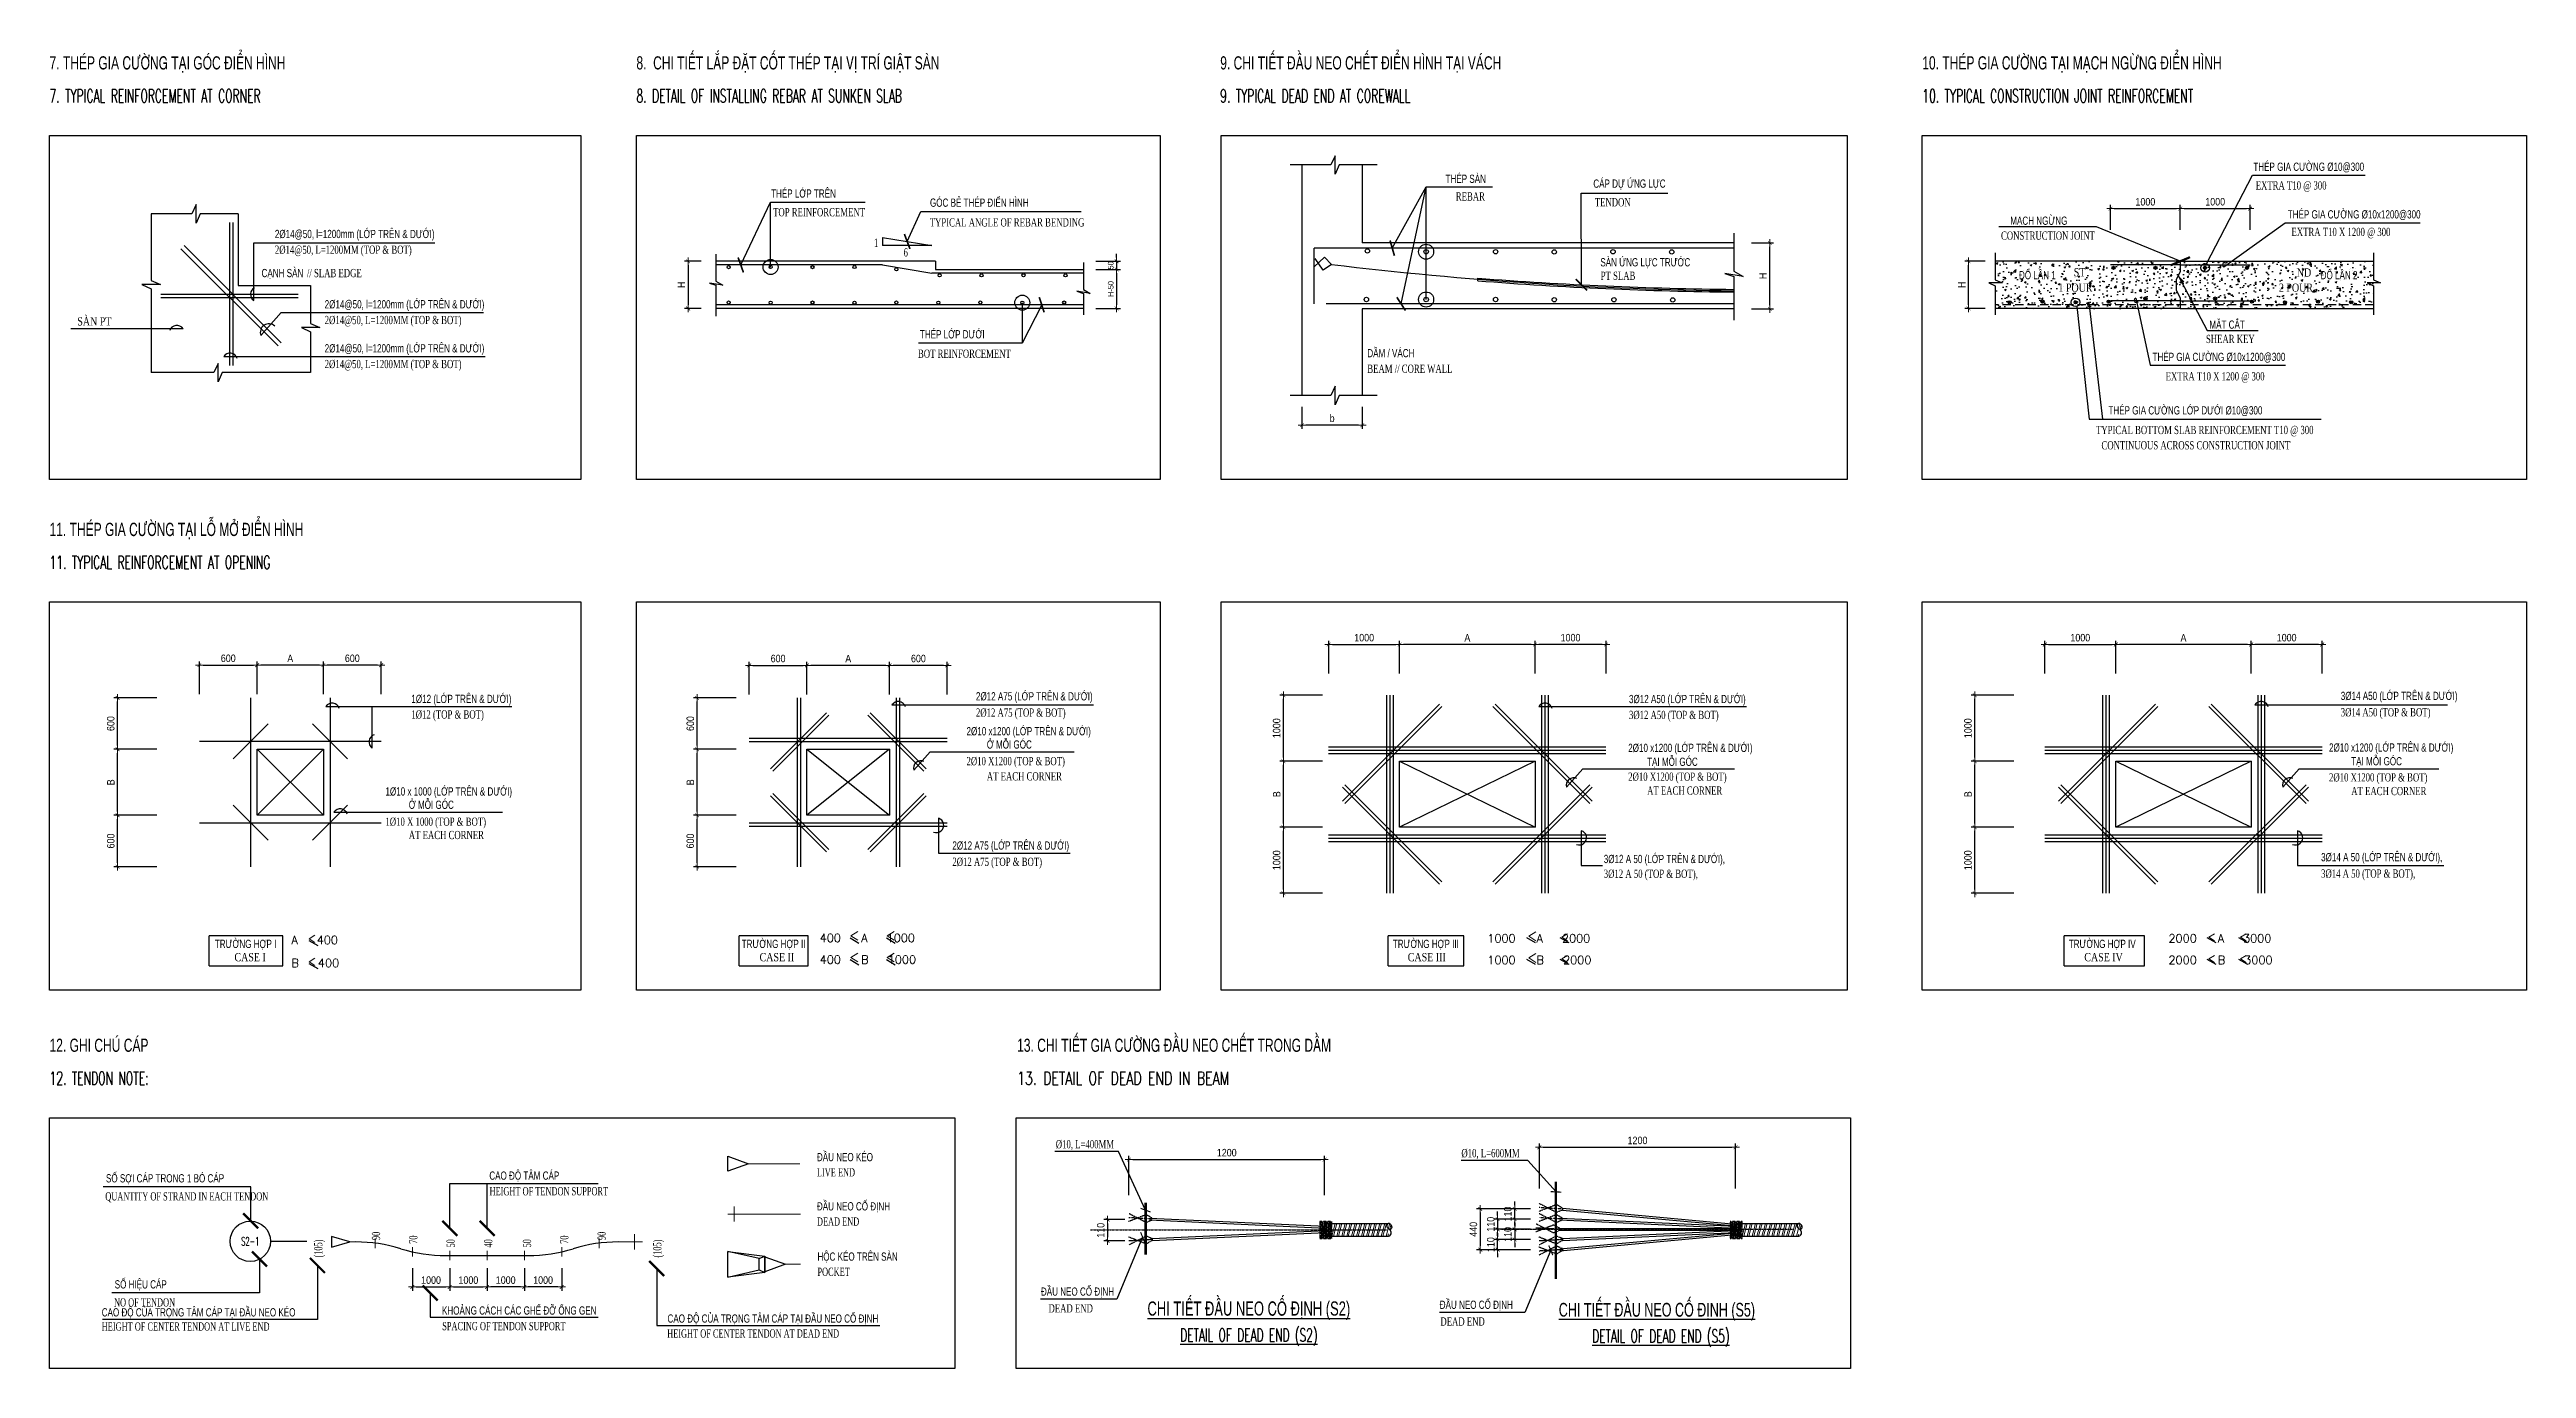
# Model space of a CAD drawing. Header units: millimetres. Extents: x 408913 to 1237273, y -191467 to -86666.
# Drawn here: x 1168160 to 1234178, y -182990 to -147820 of the extents above; entities that cross this region are included whole.
import ezdxf
from ezdxf.enums import TextEntityAlignment as Align

# ---------------------------------------------------------------- set-up
doc = ezdxf.new("R2010")
doc.units = ezdxf.units.MM
doc.header["$LTSCALE"] = 35
doc.header["$PDMODE"] = 3
for name, pattern in [('0', [0]), ('1TS04', [13.125, 6, -0.75, 0.375, -0.75, 5.25]), ('CENTER', [2, 1.25, -0.25, 0.25, -0.25]), ('DASHED2', [0.375, 0.25, -0.125]), ('HIDDEN', [9.525, 6.35, -3.175]), ('HIDDEN2', [0.1875, 0.125, -0.0625])]:
    doc.linetypes.add(name, pattern=pattern)
for name, color, linetype, lineweight in [('8.TEXT', 7, 'Continuous', 20), ('a.LEADER', 8, 'Continuous', 15), ('A11', 2, '1TS04', 9), ('HACTH VAT LIEU', 8, 'Continuous', 9), ('NDC_S_DIM', 1, 'Continuous', 9), ('S-Rebar', 1, 'Continuous', 50)]:
    doc.layers.add(name, color=color, linetype=linetype, lineweight=lineweight)
for name, color, linetype in [('C4', 4, 'Continuous'), ('Dimension', 253, 'Continuous'), ('FREY_TENDON', 6, 'Continuous'), ('Hatch', 8, 'Continuous'), ('INF-Text', 4, 'Continuous'), ('Layer2', 167, 'HIDDEN2'), ('LAYER8', 8, 'Continuous'), ('PT-HORI', 6, 'Continuous'), ('PT-VERT', 6, 'Continuous'), ('REINFT', 4, 'Continuous'), ('SLAB_ANTI', 7, 'Continuous'), ('SP-Leader', 251, 'Continuous'), ('ST-H', 5, 'HIDDEN'), ('STEEL', 4, 'Continuous'), ('STLEA', 8, 'Continuous'), ('STSEC', 1, 'Continuous'), ('STTXT80', 7, 'Continuous'), ('TEXT', 4, 'Continuous'), ('Text25_vn', 7, 'Continuous'), ('Tha', 3, 'DASHED2'), ('TXT-ST2', 7, 'Continuous')]:
    doc.layers.add(name, color=color, linetype=linetype)
doc.styles.add('2F', font='')
doc.styles.add('Arial', font='arial.ttf', dxfattribs={"width": 0.6})
doc.styles.add('DIM', font='romans.shx', dxfattribs={"width": 0.55, "bigfont": 'vns.shx'})
doc.styles.add('NDC_ARIAL', font='arial.ttf', dxfattribs={"width": 0.85})
doc.styles.add('ROMANS', font='romans', dxfattribs={"width": 0.75, "bigfont": 'vns'})
doc.styles.add('T-NO', font='romans.shx', dxfattribs={"width": 0.8})
doc.styles.add('Vnsimili', font='vntimeh.shx', dxfattribs={"width": 0.7})
doc.styles.add('VNTIMEH', font='vntimeh.shx', dxfattribs={"width": 0.8, "bigfont": 'vns.shx'})
doc.styles.get('2F').set_extended_font_data('.VnArial NarrowH')
doc.dimstyles.new('A2_1-10', dxfattribs={"dimscale": 100, "dimtxt": 2, "dimasz": 1, "dimexe": 1, "dimexo": 0, "dimgap": 0.8, "dimtad": 1, "dimdec": 0, "dimlfac": 0.1, "dimdsep": 46, "dimtxsty": 'NDC_ARIAL', "dimblk": 'DIMMARK', "dimcen": 49999.938995, "dimdle": 1.5, "dimclrd": 1, "dimclre": 1, "dimclrt": 3, "dimadec": 0, "dimazin": 0, "dimtfac": 1, "dimtdec": 0, "dimtix": 1, "dimtmove": 2, "dimatfit": 3, "dimfxl": 1, "dimarcsym": 0})
doc.dimstyles.new('VSC 1-200', dxfattribs={"dimscale": 200, "dimtxt": 2, "dimasz": 1, "dimexe": 0.8, "dimexo": 1, "dimgap": 1, "dimtad": 1, "dimdec": 0, "dimzin": 0, "dimdsep": 46, "dimtxsty": 'DIM', "dimblk1": 'ARCHTICK', "dimblk2": 'ARCHTICK', "dimsah": 1, "dimcen": -0.2, "dimdle": 0.8, "dimclrd": 9, "dimclre": 9, "dimclrt": 2, "dimadec": 0, "dimazin": 0, "dimtfac": 1, "dimtdec": 0, "dimtmove": 0, "dimatfit": 3, "dimldrblk": 'ARCHTICK', "dimfxl": 4, "dimfxlon": 1, "dimtolj": 1, "dimtzin": 0, "dimarcsym": 0})

msp = doc.modelspace()

# ---------------------------------------------------------------- texts
at = {"color": 2, "style": 'ROMANS'}
for s, width, p in [('7. TYPICAL REINFORCEMENT AT CORNER', 0.6, (1168159.5, -149231.1)), ('8. DETAIL OF INSTALLING REBAR AT SUNKEN SLAB', 0.6, (1183802.2, -149231.1)), ('9. TYPICAL DEAD END AT COREWALL', 0.6, (1199362.8, -149231.1)), ('10. TYPICAL CONSTRUCTION JOINT REINFORCEMENT', 0.6, (1218074.4, -149231.1)), ('11. TYPICAL REINFORCEMENT AT OPENING', 0.6, (1168159.5, -161670.6)), ('12. TENDON NOTE:', 0.6, (1168159.5, -175425.6)), ('13. DETAIL OF DEAD END IN BEAM', 0.7, (1193949.6, -175425.6))]:
    msp.add_text(s, height=350, dxfattribs=dict(at, width=width)).set_placement(p)
at = {"color": 2, "style": 'ROMANS', "width": 0.6}
for s, p in [('%%UDETAIL OF DEAD END (S2)', (1200125.8, -182271.4)), ('%%UDETAIL OF DEAD END (S5)', (1211103.2, -182297.6))]:
    msp.add_text(s, height=345.714, dxfattribs=at).set_placement(p, align=Align.CENTER)
at = {"layer": '8.TEXT', "color": 2, "style": 'Vnsimili', "width": 0.6}
for s, p in [('HEIGHT OF TENDON SUPPORT', (1179887.7, -178372.5)), ('LIVE END', (1188613, -177868.9)), ('QUANTITY of strand in each tendon', (1169646.1, -178509.7)), ('DEAD END', (1188613, -179181.4)), ('pocket', (1188627.2, -180521.8, 54.7)), ('NO OF TENDON', (1169879.3, -181337.2)), ('height of center tendon at live end', (1169551.2, -181980)), ('spacing OF TENDON SUPPORT', (1178626.7, -181969.1)), ('height of center tendon at dead end', (1184622.2, -182166.3))]:
    msp.add_text(s, height=220, dxfattribs=at).set_placement(p)
at = {"layer": '8.TEXT', "color": 7, "linetype": 'Continuous', "style": 'T-NO', "width": 0.6}
msp.add_text('S2-1', height=220, dxfattribs=at).set_placement((1173510.1, -179597.8), align=Align.MIDDLE)
at = {"layer": '8.TEXT', "color": 7, "style": 'Vnsimili', "width": 0.6}
for s, p in [('90', (1176970.3, -179565.8)), ('70', (1177965.6, -179664.8)), ('70', (1181990, -179664.8)), ('90', (1182985.3, -179565.8)), ('(105)', (1175431.1, -180031.4)), ('50', (1178960.9, -179763.8)), ('40', (1179961.6, -179764.6)), ('50', (1180994.7, -179763.8)), ('(105)', (1184467.4, -180032))]:
    msp.add_text(s, height=220, rotation=90, dxfattribs=at).set_placement(p)
at = {"layer": 'Dimension', "color": 7, "style": 'VNTIMEH', "width": 0.6}
for s, p in [('1', (1190135.8, -153083)), ('6', (1190926.1, -153337.6))]:
    msp.add_text(s, height=220, dxfattribs=at).set_placement(p)
at = {"layer": 'STTXT80', "color": 7, "style": 'ROMANS'}
for s, height, p in [('A   400', 220, (1174605.7, -171673.4)), ('<', 220, (1175045.6, -171628)), ('400   A   1000', 220, (1188687.6, -171618.7)), ('<', 276.6, (1189468.3, -171573.2)), ('<', 276.6, (1190438.7, -171573.2)), ('1000   A   2000', 220, (1206482.4, -171630.4)), ('<', 276.6, (1207541.3, -171585)), ('<', 220, (1208433.6, -171585)), ('2000   A   3000', 220, (1224637.1, -171630.4)), ('<', 220, (1225679.1, -171585)), ('<', 220, (1226522.5, -171585)), ('B   400', 220, (1174605.7, -172286.7)), ('<', 220, (1175045.6, -172241.2)), ('400   B   1000', 220, (1188687.6, -172196)), ('<', 276.6, (1189468.3, -172150.5)), ('<', 276.6, (1190438.7, -172150.5)), ('1000   B   2000', 220, (1206482.4, -172207.7)), ('<', 276.6, (1207541.3, -172162.2)), ('<', 220, (1208433.6, -172162.2)), ('2000   B   3000', 220, (1224637.1, -172207.7)), ('<', 220, (1225679.1, -172162.2)), ('<', 220, (1226522.5, -172162.2))]:
    msp.add_text(s, height=height, dxfattribs=at).set_placement(p)
at = {"layer": 'TEXT', "color": 7, "linetype": 'Continuous', "style": '2F', "width": 0.8}
for s, p in [('7. thÐp gia c\xadêng t¹i gãc ®iÓn h×nh', (1168159.5, -148351.1)), ('8.  chi tiÕt l¾p ®Æt cèt thÐp t¹i vÞ trÝ giËt sµn', (1183802.2, -148351.1)), ('9. chi tiÕt ®Çu neo chÕt ®iÓn h×nh t¹i v¸ch', (1199362.8, -148351.1)), ('10. thÐp gia c\xadêng t¹i m¹ch ngõng ®iÓn h×nh', (1218074.4, -148351.1)), ('11. thÐp gia c\xadêng t¹i lç më ®iÓn h×nh', (1168158.6, -160790.6)), ('12. GHI CHÚ CÁP', (1168159.5, -174545.6)), ('13. chi tiÕt gia c\xadêng ®Çu neo chÕt trong dÇm', (1193949.6, -174545.6))]:
    msp.add_text(s, height=350, dxfattribs=at).set_placement(p)
at = {"layer": 'TEXT', "color": 0, "style": 'Arial', "width": 0.7}
for s, p in [('THÉP SÀN', (1205369, -151377.4)), ('THÉP GIA CƯỜNG %%C10@300', (1226899.3, -151055.5)), ('THÉP LỚP TRÊN', (1187391.5, -151769.5)), ('GÓC BẺ THÉP ĐIỂN HÌNH', (1191626.7, -152013.1)), ('CÁP DỰ ỨNG LỰC', (1209306.7, -151505.9)), ('MẠCH NGỪNG', (1220420.1, -152494.7)), ('THÉP GIA CƯỜNG %%C10x1200@300', (1227816, -152325.2)), ('2%%C14@50, l=1200mm (LỚP TRÊN & DƯỚI)', (1174166, -152848.7)), ('CẠNH SÀN', (1173811.9, -153890.5)), ('SÀN ỨNG LỰC TRƯỚC', (1209494.5, -153603.5)), ('ĐỔ LẦN 1', (1220652.8, -153945.9)), ('ĐỔ LẦN 2', (1228693.9, -153945.9)), ('2%%C14@50, l=1200mm (LỚP TRÊN & DƯỚI)', (1175493.5, -154723.5)), ('MẶT CẮT', (1225727.3, -155265.9)), ('2%%C14@50, l=1200mm (LỚP TRÊN & DƯỚI)', (1175493.5, -155897.4)), ('THÉP LỚP DƯỚI', (1191358.4, -155523.6)), ('DẦM / VÁCH', (1203283.4, -156026.6)), ('THÉP GIA CƯỜNG %%C10x1200@300', (1224212, -156126.1)), ('THÉP GIA CƯỜNG LỚP DƯỚI %%C10@300', (1223036.1, -157551.4)), ('1%%C12 (LỚP TRÊN & DƯỚI)', (1177804, -165246)), ('2%%C12 A75 (LỚP TRÊN & DƯỚI)', (1192851.3, -165176.4)), ('3%%C12 A50 (LỚP TRÊN & DƯỚI)', (1210257.4, -165249.4)), ('3%%C14 A50 (LỚP TRÊN & DƯỚI)', (1229229.9, -165164.9)), ('2%%C10 x1200 (LỚP TRÊN & DƯỚI)', (1192600.2, -166107)), ('Ở MỖI GÓC', (1193141.6, -166461.2)), ('2%%C10 x1200 (LỚP TRÊN & DƯỚI)', (1210236.7, -166551.1)), ('2%%C10 x1200 (LỚP TRÊN & DƯỚI)', (1228916.3, -166542.1)), ('TẠI MỖI GÓC', (1210740.3, -166921.7)), ('TẠI MỖI GÓC', (1229509.2, -166907.4)), ('1%%C10 x 1000 (LỚP TRÊN & DƯỚI)', (1177113.2, -167713.3)), ('Ở MỖI GÓC', (1177735.6, -168068)), ('2%%C12 A75 (LỚP TRÊN & DƯỚI)', (1192223.4, -169155)), ('3%%C12 A 50 (LỚP TRÊN & DƯỚI),', (1209585.7, -169514)), ('3%%C14 A 50 (LỚP TRÊN & DƯỚI),', (1228705, -169465.9)), ('TRƯỜNG HỢP I', (1172565.2, -171777.7)), ('TRƯỜNG HỢP II', (1186609.2, -171777.7)), ('TRƯỜNG HỢP III', (1203963.4, -171777.7)), ('TRƯỜNG HỢP IV', (1221979.7, -171777.7)), ('ĐẦU NEO KÉO', (1188613, -177463.1)), ('SỐ SỢI CÁP TRONG 1 BÓ CÁP', (1169664, -178028.8)), ('CAO ĐỘ TÂM CÁP', (1179881.4, -177957.1)), ('ĐẦU NEO CỐ ĐỊNH', (1188613, -178775.5)), ('HỘC KÉO TRÊN SÀN', (1188627.2, -180115.9, 54.7)), ('SỐ HIỆU CÁP', (1169897.3, -180856.4)), ('ĐẦU NEO CỐ ĐỊNH', (1194584, -181049.2, 2.5)), ('CAO ĐỘ CỦA TRỌNG TÂM CÁP TẠI ĐẦU NEO KÉO', (1169551.2, -181602.4)), ('KHOẢNG CÁCH CÁC GHẾ ĐỠ ỐNG GEN', (1178620.4, -181553.7)), ('CAO ĐỘ CỦA TRỌNG TÂM CÁP TẠI ĐẦU NEO CỐ ĐỊNH', (1184630.6, -181768)), ('ĐẦU NEO CỐ ĐỊNH', (1205213.7, -181400))]:
    msp.add_text(s, height=220, dxfattribs=at).set_placement(p)
at = {"layer": 'TEXT', "color": 7, "linetype": 'Continuous', "style": '2F', "width": 0.8}
for s, height, p in [('%%UCHI TIÕT §ÇU NEO Cè §ÞNH (S2)', 377.143, (1200125.8, -181579.7)), ('%%UCHI TIÕT §ÇU NEO Cè §ÞNH (S5)', 365.074, (1211001.3, -181605.8))]:
    msp.add_text(s, height=height, dxfattribs=at).set_placement(p, align=Align.CENTER)
at = {"layer": 'Text25_vn', "color": 2, "style": 'VNTIMEH', "width": 0.8}
for s, p in [('st', (1222112.2, -153868.1)), ('nd', (1228057.8, -153876.9)), ('1 POUR', (1221703.3, -154280.8)), ('2 POUR', (1227579.9, -154280.8)), ('CASE I', (1173088.4, -172131.4)), ('CASE II', (1187085.2, -172131.4)), ('CASE III', (1204361.5, -172131.4)), ('CASE IV', (1222393.4, -172131.4))]:
    msp.add_text(s, height=220, dxfattribs=at).set_placement(p)
at = {"layer": 'Text25_vn', "color": 7, "style": 'VNTIMEH', "width": 0.8}
msp.add_text('sµn pt', height=220, dxfattribs=at).set_placement((1168899.6, -155178.8))
at = {"layer": 'TXT-ST2', "color": 2, "style": 'VNTIMEH', "width": 0.7}
for s, p in [('REBAR', (1205642.1, -151848.5)), ('TENDON', (1209346.1, -152003.1)), ('EXTRA T10 @ 300', (1226962.4, -151553)), ('TOP REINFORCEMENT', (1187445.3, -152267.1)), ('TYPICAL ANGLE OF REBAR BENDING', (1191619.2, -152539.3)), ('2%%C14@50, l=1200mm (TOP & BOT)', (1174166, -153267.9)), ('CONSTRUCTION JOINT', (1220173.5, -152892.5)), ('EXTRA T10 x 1200 @ 300', (1227915.3, -152794.1)), ('// SLAB EDGE', (1175020.6, -153890.5)), ('PT SLAB', (1209503.1, -153962.6)), ('2%%C14@50, l=1200mm (TOP & BOT)', (1175493.5, -155142.7)), ('SHEAR KEY', (1225635.8, -155647.8)), ('2%%C14@50, l=1200mm (TOP & BOT)', (1175493.5, -156316.7)), ('BOT REINFORCEMENT', (1191306.6, -156041.4)), ('BEAM // CORE WALL', (1203283.4, -156442.4)), ('EXTRA T10 x 1200 @ 300', (1224561.2, -156643.6)), ('TYPICAL BOTTOM SLAB REINFORCEMENT T10 @ 300', (1222705.7, -158074.8)), ('CONTINUOUS ACROSS CONSTRUCTION JOINT', (1222850.6, -158482)), ('1%%C12 (TOP & BOT)', (1177804, -165660.2)), ('2%%C12 a75 (TOP & BOT)', (1192851.3, -165610.7)), ('3%%C12 a50 (TOP & BOT)', (1210257.4, -165673)), ('3%%C14 a50 (TOP & BOT)', (1229229.9, -165601.5)), ('2%%C10 x1200 (TOP & BOT)', (1192600.2, -166904.3)), ('AT EACH CORNER', (1193141.6, -167309.5)), ('2%%C10 x1200 (TOP & BOT)', (1210236.7, -167320)), ('AT EACH CORNER', (1210740.3, -167690.6)), ('2%%C10 x1200 (TOP & BOT)', (1228916.3, -167337.3)), ('AT EACH CORNER', (1229509.2, -167702.5)), ('1%%C10 x 1000 (TOP & BOT)', (1177113.2, -168520.1)), ('AT EACH CORNER', (1177735.6, -168874.8)), ('2%%C12 a75 (TOP & BOT)', (1192223.4, -169589.4)), ('3%%C12 a 50 (TOP & BOT),', (1209585.7, -169907.8)), ('3%%C14 a 50 (TOP & BOT),', (1228705, -169902.5)), ('DEAD END', (1194785.9, -181495.8, 2.5)), ('DEAD END', (1205230.9, -181846.6))]:
    msp.add_text(s, height=220, dxfattribs=at).set_placement(p)
at = {"layer": 'TXT-ST2', "style": 'VNTIMEH', "width": 0.7}
for s, p in [('%%C10, l=400mm', (1194980.2, -177119.3, 2.5)), ('%%C10, l=600mm', (1205790.9, -177357.8))]:
    msp.add_text(s, height=220, dxfattribs=at).set_placement(p)

# ---------------------------------------------------------------- blocks, each defined once
blk = doc.blocks.new('DIMMARK')
at = {"layer": 'NDC_S_DIM', "color": 1}
blk.add_line((-1.5, 0), (1, 0), dxfattribs=at)
at = {"layer": 'NDC_S_DIM', "color": 2, "const_width": 0.15}
blk.add_lwpolyline([(-0.5, -0.5), (0.5, 0.5)], dxfattribs=at)
blk = doc.blocks.new('*D443')
at = {"layer": 'DEFPOINTS', "color": 0, "transparency": 16777216}
for p in [(1202143, -177419), (1196930, -178371), (1202143, -178371)]:
    blk.add_point(p, dxfattribs=at)
at = {"layer": 'NDC_S_DIM', "color": 1, "lineweight": -2, "transparency": 16777216}
for p, q in [((1196930, -178371), (1196930, -177319)), ((1197030, -177419), (1202043, -177419)), ((1202143, -178371), (1202143, -177319))]:
    blk.add_line(p, q, dxfattribs=at)
at = {"layer": 'NDC_S_DIM', "color": 1, "lineweight": -2, "transparency": 16777216, "xscale": 100, "yscale": 100, "zscale": 100, "rotation": 180}
blk.add_blockref('DIMMARK', (1196930, -177419), dxfattribs=at)
at = {"layer": 'NDC_S_DIM', "color": 1, "lineweight": -2, "transparency": 16777216, "xscale": 100, "yscale": 100, "zscale": 100}
blk.add_blockref('DIMMARK', (1202143, -177419), dxfattribs=at)
at = {"layer": 'NDC_S_DIM', "color": 3, "transparency": 16777216, "insert": (1199536, -177236), "char_height": 200, "attachment_point": 5, "style": 'NDC_ARIAL'}
blk.add_mtext('1200', dxfattribs=at)
blk = doc.blocks.new('_ArchTick')
at = {"color": 0, "linetype": 'ByBlock', "const_width": 0.15}
blk.add_lwpolyline([(-0.5, -0.5), (0.5, 0.5)], dxfattribs=at)
blk = doc.blocks.new('*D444')
at = {"layer": 'DEFPOINTS', "color": 0, "transparency": 16777216}
for p in [(1207632, -178735), (1206294, -179822), (1207632, -179822)]:
    blk.add_point(p, dxfattribs=at)
at = {"layer": 'NDC_S_DIM', "color": 1, "lineweight": -2, "transparency": 16777216}
for p, q in [((1207632, -178735), (1206194, -178735)), ((1206294, -178835), (1206294, -179722)), ((1207632, -179822), (1206194, -179822))]:
    blk.add_line(p, q, dxfattribs=at)
at = {"layer": 'NDC_S_DIM', "color": 1, "lineweight": -2, "transparency": 16777216, "xscale": 100, "yscale": 100, "zscale": 100}
for p, rotation in [((1206294, -178735), 90), ((1206294, -179822), 270)]:
    blk.add_blockref('DIMMARK', p, dxfattribs=dict(at, rotation=rotation))
at = {"layer": 'NDC_S_DIM', "color": 3, "transparency": 16777216, "insert": (1206112, -179279), "char_height": 200, "attachment_point": 5, "rotation": 90, "style": 'NDC_ARIAL'}
blk.add_mtext('440', dxfattribs=at)
blk = doc.blocks.new('545')
at = {"layer": 'HACTH VAT LIEU'}
h = blk.add_hatch(dxfattribs=at)
h.set_pattern_fill('ANSI32', color=256, scale=800, angle=30, style=0)
h.set_pattern_definition([(75, (0, 0), (-289.77775, 77.64571), []), (75, (122.47, 70.7), (-289.77775, 77.64571), [])])
edge = h.paths.add_edge_path()
edge.add_spline(control_points=[(-646696, -459385), (-646675, -459368), (-646591, -459302), (-646567, -459096), (-646843, -458870), (-646923, -459279), (-646646, -459361), (-646577, -459697), (-646740, -459770), (-646789, -459792)], knot_values=[0, 0, 0, 0, 79.8423053, 316.1107173, 524.2415985, 818.8786008, 976.5413668, 1331.9801979, 1482.7766385, 1482.7766385, 1482.7766385, 1482.7766385], degree=3, periodic=0)
edge.add_line((-646799, -458978), (-650659, -458978))
edge.add_spline(control_points=[(-650659, -458978), (-650709, -459015), (-650847, -459116), (-650789, -459412), (-650525, -459493), (-650593, -459874), (-650903, -459717), (-650867, -459476), (-650773, -459401), (-650752, -459385)], knot_values=[0, 0, 0, 0, 179.3883518, 490.3569083, 648.0196743, 942.6566766, 1128.4915168, 1409.9503369, 1489.7926422, 1489.7926422, 1489.7926422, 1489.7926422], degree=3, periodic=0)
edge.add_line((-650653, -459794), (-646794, -459794))
at = {"layer": 'Tha', "linetype": 'Continuous', "ltscale": 1000}
for p, q in [((-650659, -458978, -4), (-646789, -458978, -4)), ((-650659, -459794, -4), (-646789, -459794, -4))]:
    blk.add_line(p, q, dxfattribs=at)
at = {"layer": 'Tha', "color": 1, "linetype": 'Continuous', "ltscale": 1000}
for points in [[(-650659, -458978, -4), (-650785, -459105, -4), (-650722, -459410, -4), (-650597, -459506, -4), (-650659, -459794, -4), (-650829, -459719, -4), (-650811, -459439, -4), (-650752, -459385, -4)], [(-646789, -459792, -4), (-646662, -459710, -4), (-646725, -459360, -4), (-646850, -459264, -4), (-646789, -458976, -4), (-646618, -459096, -4), (-646637, -459331, -4), (-646696, -459385, -4)]]:
    blk.add_spline(points, degree=3, dxfattribs=at)
blk = doc.blocks.new('53453')
at = {"layer": 'HACTH VAT LIEU'}
h = blk.add_hatch(dxfattribs=at)
h.set_pattern_fill('ANSI31', color=256, scale=14.496768, angle=40, style=0)
h.set_pattern_definition([(85, (-368627.175, -989689.987), (-45.852091, 4.011538), [])])
h.paths.add_polyline_path([(-645116, -431076), (-645623, -431076), (-645623, -431801), (-645116, -431801)])
at = {"layer": 'Tha', "elevation": -4}
blk.add_lwpolyline([(-645116, -431801), (-645116, -431076), (-645623, -431076), (-645623, -431801)], close=True, dxfattribs=at)
at = {"layer": 'Tha'}
for radius in [84.9, 63.1]:
    blk.add_circle((-645430, -431439, -4), radius, dxfattribs=at)
blk = doc.blocks.new('*D445')
at = {"layer": 'DEFPOINTS', "color": 0, "transparency": 16777216}
for p in [(1213100, -177092), (1207868, -178187), (1213100, -178187)]:
    blk.add_point(p, dxfattribs=at)
at = {"layer": 'NDC_S_DIM', "color": 1, "lineweight": -2, "transparency": 16777216}
for p, q in [((1207868, -178187), (1207868, -176992)), ((1207968, -177092), (1213000, -177092)), ((1213100, -178187), (1213100, -176992))]:
    blk.add_line(p, q, dxfattribs=at)
at = {"layer": 'NDC_S_DIM', "color": 1, "lineweight": -2, "transparency": 16777216, "xscale": 100, "yscale": 100, "zscale": 100, "rotation": 180}
blk.add_blockref('DIMMARK', (1207868, -177092), dxfattribs=at)
at = {"layer": 'NDC_S_DIM', "color": 1, "lineweight": -2, "transparency": 16777216, "xscale": 100, "yscale": 100, "zscale": 100}
blk.add_blockref('DIMMARK', (1213100, -177092), dxfattribs=at)
at = {"layer": 'NDC_S_DIM', "color": 3, "transparency": 16777216, "insert": (1210484, -176910), "char_height": 200, "attachment_point": 5, "style": 'NDC_ARIAL'}
blk.add_mtext('1200', dxfattribs=at)
blk = doc.blocks.new('5453534')
at = {"layer": 'Tha'}
for p, q in [((-653123, -429723), (-653873, -430019)), ((-652868, -429912), (-653864, -429851)), ((-653123, -430059), (-653854, -429683)), ((-652868, -429875), (-653123, -429723)), ((-652868, -429952), (-653123, -430059))]:
    blk.add_line(p, q, dxfattribs=at)
blk = doc.blocks.new('*D449')
at = {"layer": 'DEFPOINTS', "color": 0, "transparency": 16777216}
for p in [(1178825, -180311), (1179821, -180311), (1179821, -180817)]:
    blk.add_point(p, dxfattribs=at)
at = {"layer": 'NDC_S_DIM', "color": 1, "lineweight": -2, "transparency": 16777216}
for p, q in [((1178825, -180311), (1178825, -180917)), ((1178925, -180817), (1179721, -180817)), ((1179821, -180311), (1179821, -180917))]:
    blk.add_line(p, q, dxfattribs=at)
at = {"layer": 'NDC_S_DIM', "color": 1, "lineweight": -2, "transparency": 16777216, "xscale": 100, "yscale": 100, "zscale": 100, "rotation": 180}
blk.add_blockref('DIMMARK', (1178825, -180817), dxfattribs=at)
at = {"layer": 'NDC_S_DIM', "color": 1, "lineweight": -2, "transparency": 16777216, "xscale": 100, "yscale": 100, "zscale": 100}
blk.add_blockref('DIMMARK', (1179821, -180817), dxfattribs=at)
at = {"layer": 'NDC_S_DIM', "color": 3, "transparency": 16777216, "insert": (1179323, -180634), "char_height": 200, "attachment_point": 5, "style": 'NDC_ARIAL'}
blk.add_mtext('1000', dxfattribs=at)
blk = doc.blocks.new('*D461')
at = {"layer": 'DEFPOINTS', "color": 0, "transparency": 16777216}
for p in [(1179821, -180311), (1179821, -180817), (1180816, -180311)]:
    blk.add_point(p, dxfattribs=at)
at = {"layer": 'NDC_S_DIM', "color": 1, "lineweight": -2, "transparency": 16777216}
for p, q in [((1179821, -180311), (1179821, -180917)), ((1180716, -180817), (1179921, -180817)), ((1180816, -180311), (1180816, -180917))]:
    blk.add_line(p, q, dxfattribs=at)
at = {"layer": 'NDC_S_DIM', "color": 1, "lineweight": -2, "transparency": 16777216, "xscale": 100, "yscale": 100, "zscale": 100, "rotation": 180}
blk.add_blockref('DIMMARK', (1179821, -180817), dxfattribs=at)
at = {"layer": 'NDC_S_DIM', "color": 1, "lineweight": -2, "transparency": 16777216, "xscale": 100, "yscale": 100, "zscale": 100}
blk.add_blockref('DIMMARK', (1180816, -180817), dxfattribs=at)
at = {"layer": 'NDC_S_DIM', "color": 3, "transparency": 16777216, "insert": (1180318, -180634), "char_height": 200, "attachment_point": 5, "style": 'NDC_ARIAL'}
blk.add_mtext('1000', dxfattribs=at)
blk = doc.blocks.new('*D462')
at = {"layer": 'DEFPOINTS', "color": 0, "transparency": 16777216}
for p in [(1177830, -180311), (1178825, -180311), (1178825, -180817)]:
    blk.add_point(p, dxfattribs=at)
at = {"layer": 'NDC_S_DIM', "color": 1, "lineweight": -2, "transparency": 16777216}
for p, q in [((1177830, -180311), (1177830, -180917)), ((1177930, -180817), (1178725, -180817)), ((1178825, -180311), (1178825, -180917))]:
    blk.add_line(p, q, dxfattribs=at)
at = {"layer": 'NDC_S_DIM', "color": 1, "lineweight": -2, "transparency": 16777216, "xscale": 100, "yscale": 100, "zscale": 100, "rotation": 180}
blk.add_blockref('DIMMARK', (1177830, -180817), dxfattribs=at)
at = {"layer": 'NDC_S_DIM', "color": 1, "lineweight": -2, "transparency": 16777216, "xscale": 100, "yscale": 100, "zscale": 100}
blk.add_blockref('DIMMARK', (1178825, -180817), dxfattribs=at)
at = {"layer": 'NDC_S_DIM', "color": 3, "transparency": 16777216, "insert": (1178328, -180634), "char_height": 200, "attachment_point": 5, "style": 'NDC_ARIAL'}
blk.add_mtext('1000', dxfattribs=at)
blk = doc.blocks.new('*D463')
at = {"layer": 'DEFPOINTS', "color": 0, "transparency": 16777216}
for p in [(1180816, -180311), (1180816, -180817), (1181811, -180311)]:
    blk.add_point(p, dxfattribs=at)
at = {"layer": 'NDC_S_DIM', "color": 1, "lineweight": -2, "transparency": 16777216}
for p, q in [((1180816, -180311), (1180816, -180917)), ((1181711, -180817), (1180916, -180817)), ((1181811, -180311), (1181811, -180917))]:
    blk.add_line(p, q, dxfattribs=at)
at = {"layer": 'NDC_S_DIM', "color": 1, "lineweight": -2, "transparency": 16777216, "xscale": 100, "yscale": 100, "zscale": 100, "rotation": 180}
blk.add_blockref('DIMMARK', (1180816, -180817), dxfattribs=at)
at = {"layer": 'NDC_S_DIM', "color": 1, "lineweight": -2, "transparency": 16777216, "xscale": 100, "yscale": 100, "zscale": 100}
blk.add_blockref('DIMMARK', (1181811, -180817), dxfattribs=at)
at = {"layer": 'NDC_S_DIM', "color": 3, "transparency": 16777216, "insert": (1181314, -180634), "char_height": 200, "attachment_point": 5, "style": 'NDC_ARIAL'}
blk.add_mtext('1000', dxfattribs=at)
blk = doc.blocks.new('*D456')
at = {"layer": 'DEFPOINTS', "color": 0, "transparency": 16777216}
for p in [(1196821, -179021), (1196360, -179589), (1196821, -179589)]:
    blk.add_point(p, dxfattribs=at)
at = {"layer": 'NDC_S_DIM', "color": 1, "lineweight": -2, "transparency": 16777216}
for p, q in [((1196821, -179021), (1196260, -179021)), ((1196360, -179121), (1196360, -179489)), ((1196821, -179589), (1196260, -179589))]:
    blk.add_line(p, q, dxfattribs=at)
at = {"layer": 'NDC_S_DIM', "color": 1, "lineweight": -2, "transparency": 16777216, "xscale": 100, "yscale": 100, "zscale": 100}
for p, rotation in [((1196360, -179021), 90), ((1196360, -179589), 270)]:
    blk.add_blockref('DIMMARK', p, dxfattribs=dict(at, rotation=rotation))
at = {"layer": 'NDC_S_DIM', "color": 3, "transparency": 16777216, "insert": (1196178, -179305), "char_height": 200, "attachment_point": 5, "rotation": 90, "style": 'NDC_ARIAL'}
blk.add_mtext('110', dxfattribs=at)
blk = doc.blocks.new('*D457')
at = {"layer": 'DEFPOINTS', "color": 0, "transparency": 16777216}
for p in [(1207211, -178735), (1207632, -178735), (1207632, -179007)]:
    blk.add_point(p, dxfattribs=at)
at = {"layer": 'NDC_S_DIM', "color": 1, "lineweight": -2, "transparency": 16777216}
for p, q in [((1207632, -178735), (1207111, -178735)), ((1207211, -178635), (1207211, -178535)), ((1207211, -179007), (1207211, -178735)), ((1207632, -179007), (1207111, -179007)), ((1207211, -179107), (1207211, -179207))]:
    blk.add_line(p, q, dxfattribs=at)
at = {"layer": 'NDC_S_DIM', "color": 1, "lineweight": -2, "transparency": 16777216, "xscale": 100, "yscale": 100, "zscale": 100}
for p, rotation in [((1207211, -178735), 270), ((1207211, -179007), 90)]:
    blk.add_blockref('DIMMARK', p, dxfattribs=dict(at, rotation=rotation))
at = {"layer": 'NDC_S_DIM', "color": 3, "transparency": 16777216, "insert": (1207029, -178871), "char_height": 200, "attachment_point": 5, "rotation": 90, "style": 'NDC_ARIAL'}
blk.add_mtext('110', dxfattribs=at)
blk = doc.blocks.new('*D458')
at = {"layer": 'DEFPOINTS', "color": 0, "transparency": 16777216}
for p in [(1207211, -179551), (1207632, -179279), (1207632, -179551)]:
    blk.add_point(p, dxfattribs=at)
at = {"layer": 'NDC_S_DIM', "color": 1, "lineweight": -2, "transparency": 16777216}
for p, q in [((1207632, -179279), (1207111, -179279)), ((1207632, -179551), (1207111, -179551)), ((1207211, -179179), (1207211, -179079)), ((1207211, -179279), (1207211, -179551)), ((1207211, -179651), (1207211, -179751))]:
    blk.add_line(p, q, dxfattribs=at)
at = {"layer": 'NDC_S_DIM', "color": 1, "lineweight": -2, "transparency": 16777216, "xscale": 100, "yscale": 100, "zscale": 100}
for p, rotation in [((1207211, -179279), 270), ((1207211, -179551), 90)]:
    blk.add_blockref('DIMMARK', p, dxfattribs=dict(at, rotation=rotation))
at = {"layer": 'NDC_S_DIM', "color": 3, "transparency": 16777216, "insert": (1207029, -179415), "char_height": 200, "attachment_point": 5, "rotation": 90, "style": 'NDC_ARIAL'}
blk.add_mtext('110', dxfattribs=at)
blk = doc.blocks.new('*D459')
at = {"layer": 'DEFPOINTS', "color": 0, "transparency": 16777216}
for p in [(1206757, -179279), (1207632, -179007), (1207632, -179279)]:
    blk.add_point(p, dxfattribs=at)
at = {"layer": 'NDC_S_DIM', "color": 1, "lineweight": -2, "transparency": 16777216}
for p, q in [((1206757, -178907), (1206757, -178807)), ((1207632, -179007), (1206657, -179007)), ((1207632, -179279), (1206657, -179279)), ((1206757, -179007), (1206757, -179279)), ((1206757, -179379), (1206757, -179479))]:
    blk.add_line(p, q, dxfattribs=at)
at = {"layer": 'NDC_S_DIM', "color": 1, "lineweight": -2, "transparency": 16777216, "xscale": 100, "yscale": 100, "zscale": 100}
for p, rotation in [((1206757, -179007), 270), ((1206757, -179279), 90)]:
    blk.add_blockref('DIMMARK', p, dxfattribs=dict(at, rotation=rotation))
at = {"layer": 'NDC_S_DIM', "color": 3, "transparency": 16777216, "insert": (1206575, -179143), "char_height": 200, "attachment_point": 5, "rotation": 90, "style": 'NDC_ARIAL'}
blk.add_mtext('110', dxfattribs=at)
blk = doc.blocks.new('*D460')
at = {"layer": 'DEFPOINTS', "color": 0, "transparency": 16777216}
for p in [(1206757, -179551), (1207632, -179551), (1207632, -179822)]:
    blk.add_point(p, dxfattribs=at)
at = {"layer": 'NDC_S_DIM', "color": 1, "lineweight": -2, "transparency": 16777216}
for p, q in [((1207632, -179551), (1206657, -179551)), ((1206757, -179451), (1206757, -179351)), ((1206757, -179822), (1206757, -179551)), ((1207632, -179822), (1206657, -179822)), ((1206757, -179922), (1206757, -180022))]:
    blk.add_line(p, q, dxfattribs=at)
at = {"layer": 'NDC_S_DIM', "color": 1, "lineweight": -2, "transparency": 16777216, "xscale": 100, "yscale": 100, "zscale": 100}
for p, rotation in [((1206757, -179551), 270), ((1206757, -179822), 90)]:
    blk.add_blockref('DIMMARK', p, dxfattribs=dict(at, rotation=rotation))
at = {"layer": 'NDC_S_DIM', "color": 3, "transparency": 16777216, "insert": (1206575, -179687), "char_height": 200, "attachment_point": 5, "rotation": 90, "style": 'NDC_ARIAL'}
blk.add_mtext('110', dxfattribs=at)
blk = doc.blocks.new('*D400')
at = {"layer": 'DEFPOINTS', "color": 0, "transparency": 16777216}
for p in [(1173693, -164236), (1172153, -165012), (1173693, -165012)]:
    blk.add_point(p, dxfattribs=at)
at = {"layer": 'NDC_S_DIM', "color": 1, "lineweight": -2, "transparency": 16777216}
for p, q in [((1172153, -165012), (1172153, -164136)), ((1172253, -164236), (1173593, -164236)), ((1173693, -165012), (1173693, -164136))]:
    blk.add_line(p, q, dxfattribs=at)
at = {"layer": 'NDC_S_DIM', "color": 1, "lineweight": -2, "transparency": 16777216, "xscale": 100, "yscale": 100, "zscale": 100, "rotation": 180}
blk.add_blockref('DIMMARK', (1172153, -164236), dxfattribs=at)
at = {"layer": 'NDC_S_DIM', "color": 1, "lineweight": -2, "transparency": 16777216, "xscale": 100, "yscale": 100, "zscale": 100}
blk.add_blockref('DIMMARK', (1173693, -164236), dxfattribs=at)
at = {"layer": 'NDC_S_DIM', "color": 3, "transparency": 16777216, "insert": (1172923, -164054), "char_height": 200, "attachment_point": 5, "style": 'NDC_ARIAL'}
blk.add_mtext('600', dxfattribs=at)
blk = doc.blocks.new('*D401')
at = {"layer": 'DEFPOINTS', "color": 0, "transparency": 16777216}
for p in [(1175459, -164236), (1175459, -165012), (1176999, -165012)]:
    blk.add_point(p, dxfattribs=at)
at = {"layer": 'NDC_S_DIM', "color": 1, "lineweight": -2, "transparency": 16777216}
for p, q in [((1175459, -165012), (1175459, -164136)), ((1176899, -164236), (1175559, -164236)), ((1176999, -165012), (1176999, -164136))]:
    blk.add_line(p, q, dxfattribs=at)
at = {"layer": 'NDC_S_DIM', "color": 1, "lineweight": -2, "transparency": 16777216, "xscale": 100, "yscale": 100, "zscale": 100, "rotation": 180}
blk.add_blockref('DIMMARK', (1175459, -164236), dxfattribs=at)
at = {"layer": 'NDC_S_DIM', "color": 1, "lineweight": -2, "transparency": 16777216, "xscale": 100, "yscale": 100, "zscale": 100}
blk.add_blockref('DIMMARK', (1176999, -164236), dxfattribs=at)
at = {"layer": 'NDC_S_DIM', "color": 3, "transparency": 16777216, "insert": (1176229, -164054), "char_height": 200, "attachment_point": 5, "style": 'NDC_ARIAL'}
blk.add_mtext('600', dxfattribs=at)
blk = doc.blocks.new('*D528')
at = {"layer": 'DEFPOINTS', "color": 0, "transparency": 16777216}
for p in [(1173693, -164236), (1173693, -165012), (1175459, -165012)]:
    blk.add_point(p, dxfattribs=at)
at = {"layer": 'NDC_S_DIM', "color": 1, "lineweight": -2, "transparency": 16777216}
for p, q in [((1173693, -165012), (1173693, -164136)), ((1175359, -164236), (1173793, -164236)), ((1175459, -165012), (1175459, -164136))]:
    blk.add_line(p, q, dxfattribs=at)
at = {"layer": 'NDC_S_DIM', "color": 1, "lineweight": -2, "transparency": 16777216, "xscale": 100, "yscale": 100, "zscale": 100, "rotation": 180}
blk.add_blockref('DIMMARK', (1173693, -164236), dxfattribs=at)
at = {"layer": 'NDC_S_DIM', "color": 1, "lineweight": -2, "transparency": 16777216, "xscale": 100, "yscale": 100, "zscale": 100}
blk.add_blockref('DIMMARK', (1175459, -164236), dxfattribs=at)
at = {"layer": 'NDC_S_DIM', "color": 3, "transparency": 16777216, "insert": (1174576, -164056), "char_height": 200, "attachment_point": 5, "style": 'NDC_ARIAL'}
blk.add_mtext('A', dxfattribs=at)
blk = doc.blocks.new('*D529')
at = {"layer": 'DEFPOINTS', "color": 0, "transparency": 16777216}
for p in [(1169974, -168239), (1171015, -168239), (1171015, -169610)]:
    blk.add_point(p, dxfattribs=at)
at = {"layer": 'NDC_S_DIM', "color": 1, "lineweight": -2, "transparency": 16777216}
for p, q in [((1171015, -168239), (1169874, -168239)), ((1169974, -169510), (1169974, -168339)), ((1171015, -169610), (1169874, -169610))]:
    blk.add_line(p, q, dxfattribs=at)
at = {"layer": 'NDC_S_DIM', "color": 1, "lineweight": -2, "transparency": 16777216, "xscale": 100, "yscale": 100, "zscale": 100}
for p, rotation in [((1169974, -168239), 90), ((1169974, -169610), 270)]:
    blk.add_blockref('DIMMARK', p, dxfattribs=dict(at, rotation=rotation))
at = {"layer": 'NDC_S_DIM', "color": 3, "transparency": 16777216, "insert": (1169792, -168925), "char_height": 200, "attachment_point": 5, "rotation": 90, "style": 'NDC_ARIAL'}
blk.add_mtext('600', dxfattribs=at)
blk = doc.blocks.new('*D530')
at = {"layer": 'DEFPOINTS', "color": 0, "transparency": 16777216}
for p in [(1169974, -166479), (1171015, -166479), (1171015, -168239)]:
    blk.add_point(p, dxfattribs=at)
at = {"layer": 'NDC_S_DIM', "color": 1, "lineweight": -2, "transparency": 16777216}
for p, q in [((1171015, -166479), (1169874, -166479)), ((1169974, -168139), (1169974, -166579)), ((1171015, -168239), (1169874, -168239))]:
    blk.add_line(p, q, dxfattribs=at)
at = {"layer": 'NDC_S_DIM', "color": 1, "lineweight": -2, "transparency": 16777216, "xscale": 100, "yscale": 100, "zscale": 100}
for p, rotation in [((1169974, -166479), 90), ((1169974, -168239), 270)]:
    blk.add_blockref('DIMMARK', p, dxfattribs=dict(at, rotation=rotation))
at = {"layer": 'NDC_S_DIM', "color": 3, "transparency": 16777216, "insert": (1169794, -167359), "char_height": 200, "attachment_point": 5, "rotation": 90, "style": 'NDC_ARIAL'}
blk.add_mtext('B', dxfattribs=at)
blk = doc.blocks.new('*D531')
at = {"layer": 'DEFPOINTS', "color": 0, "transparency": 16777216}
for p in [(1169974, -165109), (1171015, -165109), (1171015, -166479)]:
    blk.add_point(p, dxfattribs=at)
at = {"layer": 'NDC_S_DIM', "color": 1, "lineweight": -2, "transparency": 16777216}
for p, q in [((1171015, -165109), (1169874, -165109)), ((1169974, -166379), (1169974, -165209)), ((1171015, -166479), (1169874, -166479))]:
    blk.add_line(p, q, dxfattribs=at)
at = {"layer": 'NDC_S_DIM', "color": 1, "lineweight": -2, "transparency": 16777216, "xscale": 100, "yscale": 100, "zscale": 100}
for p, rotation in [((1169974, -165109), 90), ((1169974, -166479), 270)]:
    blk.add_blockref('DIMMARK', p, dxfattribs=dict(at, rotation=rotation))
at = {"layer": 'NDC_S_DIM', "color": 3, "transparency": 16777216, "insert": (1169792, -165794), "char_height": 200, "attachment_point": 5, "rotation": 90, "style": 'NDC_ARIAL'}
blk.add_mtext('600', dxfattribs=at)
blk = doc.blocks.new('*D532')
at = {"layer": 'DEFPOINTS', "color": 0, "transparency": 16777216}
for p in [(1188348, -164243), (1186808, -165019), (1188348, -165019)]:
    blk.add_point(p, dxfattribs=at)
at = {"layer": 'NDC_S_DIM', "color": 1, "lineweight": -2, "transparency": 16777216}
for p, q in [((1186808, -165019), (1186808, -164143)), ((1186908, -164243), (1188248, -164243)), ((1188348, -165019), (1188348, -164143))]:
    blk.add_line(p, q, dxfattribs=at)
at = {"layer": 'NDC_S_DIM', "color": 1, "lineweight": -2, "transparency": 16777216, "xscale": 100, "yscale": 100, "zscale": 100, "rotation": 180}
blk.add_blockref('DIMMARK', (1186808, -164243), dxfattribs=at)
at = {"layer": 'NDC_S_DIM', "color": 1, "lineweight": -2, "transparency": 16777216, "xscale": 100, "yscale": 100, "zscale": 100}
blk.add_blockref('DIMMARK', (1188348, -164243), dxfattribs=at)
at = {"layer": 'NDC_S_DIM', "color": 3, "transparency": 16777216, "insert": (1187578, -164060), "char_height": 200, "attachment_point": 5, "style": 'NDC_ARIAL'}
blk.add_mtext('600', dxfattribs=at)
blk = doc.blocks.new('*D533')
at = {"layer": 'DEFPOINTS', "color": 0, "transparency": 16777216}
for p in [(1190548, -164243), (1190548, -165019), (1192088, -165019)]:
    blk.add_point(p, dxfattribs=at)
at = {"layer": 'NDC_S_DIM', "color": 1, "lineweight": -2, "transparency": 16777216}
for p, q in [((1190548, -165019), (1190548, -164143)), ((1191988, -164243), (1190648, -164243)), ((1192088, -165019), (1192088, -164143))]:
    blk.add_line(p, q, dxfattribs=at)
at = {"layer": 'NDC_S_DIM', "color": 1, "lineweight": -2, "transparency": 16777216, "xscale": 100, "yscale": 100, "zscale": 100, "rotation": 180}
blk.add_blockref('DIMMARK', (1190548, -164243), dxfattribs=at)
at = {"layer": 'NDC_S_DIM', "color": 1, "lineweight": -2, "transparency": 16777216, "xscale": 100, "yscale": 100, "zscale": 100}
blk.add_blockref('DIMMARK', (1192088, -164243), dxfattribs=at)
at = {"layer": 'NDC_S_DIM', "color": 3, "transparency": 16777216, "insert": (1191318, -164060), "char_height": 200, "attachment_point": 5, "style": 'NDC_ARIAL'}
blk.add_mtext('600', dxfattribs=at)
blk = doc.blocks.new('*D534')
at = {"layer": 'DEFPOINTS', "color": 0, "transparency": 16777216}
for p in [(1188348, -164243), (1188348, -165019), (1190548, -165019)]:
    blk.add_point(p, dxfattribs=at)
at = {"layer": 'NDC_S_DIM', "color": 1, "lineweight": -2, "transparency": 16777216}
for p, q in [((1188348, -165019), (1188348, -164143)), ((1190448, -164243), (1188448, -164243)), ((1190548, -165019), (1190548, -164143))]:
    blk.add_line(p, q, dxfattribs=at)
at = {"layer": 'NDC_S_DIM', "color": 1, "lineweight": -2, "transparency": 16777216, "xscale": 100, "yscale": 100, "zscale": 100, "rotation": 180}
blk.add_blockref('DIMMARK', (1188348, -164243), dxfattribs=at)
at = {"layer": 'NDC_S_DIM', "color": 1, "lineweight": -2, "transparency": 16777216, "xscale": 100, "yscale": 100, "zscale": 100}
blk.add_blockref('DIMMARK', (1190548, -164243), dxfattribs=at)
at = {"layer": 'NDC_S_DIM', "color": 3, "transparency": 16777216, "insert": (1189448, -164063), "char_height": 200, "attachment_point": 5, "style": 'NDC_ARIAL'}
blk.add_mtext('A', dxfattribs=at)
blk = doc.blocks.new('*D535')
at = {"layer": 'DEFPOINTS', "color": 0, "transparency": 16777216}
for p in [(1185420, -168239), (1186461, -168239), (1186461, -169610)]:
    blk.add_point(p, dxfattribs=at)
at = {"layer": 'NDC_S_DIM', "color": 1, "lineweight": -2, "transparency": 16777216}
for p, q in [((1186461, -168239), (1185320, -168239)), ((1185420, -169510), (1185420, -168339)), ((1186461, -169610), (1185320, -169610))]:
    blk.add_line(p, q, dxfattribs=at)
at = {"layer": 'NDC_S_DIM', "color": 1, "lineweight": -2, "transparency": 16777216, "xscale": 100, "yscale": 100, "zscale": 100}
for p, rotation in [((1185420, -168239), 90), ((1185420, -169610), 270)]:
    blk.add_blockref('DIMMARK', p, dxfattribs=dict(at, rotation=rotation))
at = {"layer": 'NDC_S_DIM', "color": 3, "transparency": 16777216, "insert": (1185238, -168925), "char_height": 200, "attachment_point": 5, "rotation": 90, "style": 'NDC_ARIAL'}
blk.add_mtext('600', dxfattribs=at)
blk = doc.blocks.new('*D536')
at = {"layer": 'DEFPOINTS', "color": 0, "transparency": 16777216}
for p in [(1185420, -166479), (1186461, -166479), (1186461, -168239)]:
    blk.add_point(p, dxfattribs=at)
at = {"layer": 'NDC_S_DIM', "color": 1, "lineweight": -2, "transparency": 16777216}
for p, q in [((1186461, -166479), (1185320, -166479)), ((1185420, -168139), (1185420, -166579)), ((1186461, -168239), (1185320, -168239))]:
    blk.add_line(p, q, dxfattribs=at)
at = {"layer": 'NDC_S_DIM', "color": 1, "lineweight": -2, "transparency": 16777216, "xscale": 100, "yscale": 100, "zscale": 100}
for p, rotation in [((1185420, -166479), 90), ((1185420, -168239), 270)]:
    blk.add_blockref('DIMMARK', p, dxfattribs=dict(at, rotation=rotation))
at = {"layer": 'NDC_S_DIM', "color": 3, "transparency": 16777216, "insert": (1185240, -167359), "char_height": 200, "attachment_point": 5, "rotation": 90, "style": 'NDC_ARIAL'}
blk.add_mtext('B', dxfattribs=at)
blk = doc.blocks.new('*D537')
at = {"layer": 'DEFPOINTS', "color": 0, "transparency": 16777216}
for p in [(1185420, -165109), (1186461, -165109), (1186461, -166479)]:
    blk.add_point(p, dxfattribs=at)
at = {"layer": 'NDC_S_DIM', "color": 1, "lineweight": -2, "transparency": 16777216}
for p, q in [((1186461, -165109), (1185320, -165109)), ((1185420, -166379), (1185420, -165209)), ((1186461, -166479), (1185320, -166479))]:
    blk.add_line(p, q, dxfattribs=at)
at = {"layer": 'NDC_S_DIM', "color": 1, "lineweight": -2, "transparency": 16777216, "xscale": 100, "yscale": 100, "zscale": 100}
for p, rotation in [((1185420, -165109), 90), ((1185420, -166479), 270)]:
    blk.add_blockref('DIMMARK', p, dxfattribs=dict(at, rotation=rotation))
at = {"layer": 'NDC_S_DIM', "color": 3, "transparency": 16777216, "insert": (1185238, -165794), "char_height": 200, "attachment_point": 5, "rotation": 90, "style": 'NDC_ARIAL'}
blk.add_mtext('600', dxfattribs=at)
blk = doc.blocks.new('*D538')
at = {"layer": 'DEFPOINTS', "color": 0, "transparency": 16777216}
for p in [(1201048, -168558), (1202089, -168558), (1202089, -170318)]:
    blk.add_point(p, dxfattribs=at)
at = {"layer": 'NDC_S_DIM', "color": 1, "lineweight": -2, "transparency": 16777216}
for p, q in [((1202089, -168558), (1200948, -168558)), ((1201048, -170218), (1201048, -168658)), ((1202089, -170318), (1200948, -170318))]:
    blk.add_line(p, q, dxfattribs=at)
at = {"layer": 'NDC_S_DIM', "color": 1, "lineweight": -2, "transparency": 16777216, "xscale": 100, "yscale": 100, "zscale": 100}
for p, rotation in [((1201048, -168558), 90), ((1201048, -170318), 270)]:
    blk.add_blockref('DIMMARK', p, dxfattribs=dict(at, rotation=rotation))
at = {"layer": 'NDC_S_DIM', "color": 3, "transparency": 16777216, "insert": (1200866, -169438), "char_height": 200, "attachment_point": 5, "rotation": 90, "style": 'NDC_ARIAL'}
blk.add_mtext('1000', dxfattribs=at)
blk = doc.blocks.new('*D539')
at = {"layer": 'DEFPOINTS', "color": 0, "transparency": 16777216}
for p in [(1201048, -166798), (1202089, -166798), (1202089, -168558)]:
    blk.add_point(p, dxfattribs=at)
at = {"layer": 'NDC_S_DIM', "color": 1, "lineweight": -2, "transparency": 16777216}
for p, q in [((1202089, -166798), (1200948, -166798)), ((1201048, -168458), (1201048, -166898)), ((1202089, -168558), (1200948, -168558))]:
    blk.add_line(p, q, dxfattribs=at)
at = {"layer": 'NDC_S_DIM', "color": 1, "lineweight": -2, "transparency": 16777216, "xscale": 100, "yscale": 100, "zscale": 100}
for p, rotation in [((1201048, -166798), 90), ((1201048, -168558), 270)]:
    blk.add_blockref('DIMMARK', p, dxfattribs=dict(at, rotation=rotation))
at = {"layer": 'NDC_S_DIM', "color": 3, "transparency": 16777216, "insert": (1200868, -167678), "char_height": 200, "attachment_point": 5, "rotation": 90, "style": 'NDC_ARIAL'}
blk.add_mtext('B', dxfattribs=at)
blk = doc.blocks.new('*D540')
at = {"layer": 'DEFPOINTS', "color": 0, "transparency": 16777216}
for p in [(1201048, -165038), (1202089, -165038), (1202089, -166798)]:
    blk.add_point(p, dxfattribs=at)
at = {"layer": 'NDC_S_DIM', "color": 1, "lineweight": -2, "transparency": 16777216}
for p, q in [((1202089, -165038), (1200948, -165038)), ((1201048, -166698), (1201048, -165138)), ((1202089, -166798), (1200948, -166798))]:
    blk.add_line(p, q, dxfattribs=at)
at = {"layer": 'NDC_S_DIM', "color": 1, "lineweight": -2, "transparency": 16777216, "xscale": 100, "yscale": 100, "zscale": 100}
for p, rotation in [((1201048, -165038), 90), ((1201048, -166798), 270)]:
    blk.add_blockref('DIMMARK', p, dxfattribs=dict(at, rotation=rotation))
at = {"layer": 'NDC_S_DIM', "color": 3, "transparency": 16777216, "insert": (1200866, -165918), "char_height": 200, "attachment_point": 5, "rotation": 90, "style": 'NDC_ARIAL'}
blk.add_mtext('1000', dxfattribs=at)
blk = doc.blocks.new('*D541')
at = {"layer": 'DEFPOINTS', "color": 0, "transparency": 16777216}
for p in [(1204145, -163686), (1202253, -164462), (1204145, -164462)]:
    blk.add_point(p, dxfattribs=at)
at = {"layer": 'NDC_S_DIM', "color": 1, "lineweight": -2, "transparency": 16777216}
for p, q in [((1202253, -164462), (1202253, -163586)), ((1202353, -163686), (1204045, -163686)), ((1204145, -164462), (1204145, -163586))]:
    blk.add_line(p, q, dxfattribs=at)
at = {"layer": 'NDC_S_DIM', "color": 1, "lineweight": -2, "transparency": 16777216, "xscale": 100, "yscale": 100, "zscale": 100, "rotation": 180}
blk.add_blockref('DIMMARK', (1202253, -163686), dxfattribs=at)
at = {"layer": 'NDC_S_DIM', "color": 1, "lineweight": -2, "transparency": 16777216, "xscale": 100, "yscale": 100, "zscale": 100}
blk.add_blockref('DIMMARK', (1204145, -163686), dxfattribs=at)
at = {"layer": 'NDC_S_DIM', "color": 3, "transparency": 16777216, "insert": (1203199, -163504), "char_height": 200, "attachment_point": 5, "style": 'NDC_ARIAL'}
blk.add_mtext('1000', dxfattribs=at)
blk = doc.blocks.new('*D542')
at = {"layer": 'DEFPOINTS', "color": 0, "transparency": 16777216}
for p in [(1207753, -163686), (1207753, -164462), (1209645, -164462)]:
    blk.add_point(p, dxfattribs=at)
at = {"layer": 'NDC_S_DIM', "color": 1, "lineweight": -2, "transparency": 16777216}
for p, q in [((1207753, -164462), (1207753, -163586)), ((1209545, -163686), (1207853, -163686)), ((1209645, -164462), (1209645, -163586))]:
    blk.add_line(p, q, dxfattribs=at)
at = {"layer": 'NDC_S_DIM', "color": 1, "lineweight": -2, "transparency": 16777216, "xscale": 100, "yscale": 100, "zscale": 100, "rotation": 180}
blk.add_blockref('DIMMARK', (1207753, -163686), dxfattribs=at)
at = {"layer": 'NDC_S_DIM', "color": 1, "lineweight": -2, "transparency": 16777216, "xscale": 100, "yscale": 100, "zscale": 100}
blk.add_blockref('DIMMARK', (1209645, -163686), dxfattribs=at)
at = {"layer": 'NDC_S_DIM', "color": 3, "transparency": 16777216, "insert": (1208699, -163504), "char_height": 200, "attachment_point": 5, "style": 'NDC_ARIAL'}
blk.add_mtext('1000', dxfattribs=at)
blk = doc.blocks.new('*D543')
at = {"layer": 'DEFPOINTS', "color": 0, "transparency": 16777216}
for p in [(1204145, -163686), (1204145, -164462), (1207753, -164462)]:
    blk.add_point(p, dxfattribs=at)
at = {"layer": 'NDC_S_DIM', "color": 1, "lineweight": -2, "transparency": 16777216}
for p, q in [((1204145, -164462), (1204145, -163586)), ((1207653, -163686), (1204245, -163686)), ((1207753, -164462), (1207753, -163586))]:
    blk.add_line(p, q, dxfattribs=at)
at = {"layer": 'NDC_S_DIM', "color": 1, "lineweight": -2, "transparency": 16777216, "xscale": 100, "yscale": 100, "zscale": 100, "rotation": 180}
blk.add_blockref('DIMMARK', (1204145, -163686), dxfattribs=at)
at = {"layer": 'NDC_S_DIM', "color": 1, "lineweight": -2, "transparency": 16777216, "xscale": 100, "yscale": 100, "zscale": 100}
blk.add_blockref('DIMMARK', (1207753, -163686), dxfattribs=at)
at = {"layer": 'NDC_S_DIM', "color": 3, "transparency": 16777216, "insert": (1205949, -163506), "char_height": 200, "attachment_point": 5, "style": 'NDC_ARIAL'}
blk.add_mtext('A', dxfattribs=at)
blk = doc.blocks.new('*D544')
at = {"layer": 'DEFPOINTS', "color": 0, "transparency": 16777216}
for p in [(1219475, -168558), (1220516, -168558), (1220516, -170318)]:
    blk.add_point(p, dxfattribs=at)
at = {"layer": 'NDC_S_DIM', "color": 1, "lineweight": -2, "transparency": 16777216}
for p, q in [((1220516, -168558), (1219375, -168558)), ((1219475, -170218), (1219475, -168658)), ((1220516, -170318), (1219375, -170318))]:
    blk.add_line(p, q, dxfattribs=at)
at = {"layer": 'NDC_S_DIM', "color": 1, "lineweight": -2, "transparency": 16777216, "xscale": 100, "yscale": 100, "zscale": 100}
for p, rotation in [((1219475, -168558), 90), ((1219475, -170318), 270)]:
    blk.add_blockref('DIMMARK', p, dxfattribs=dict(at, rotation=rotation))
at = {"layer": 'NDC_S_DIM', "color": 3, "transparency": 16777216, "insert": (1219293, -169438), "char_height": 200, "attachment_point": 5, "rotation": 90, "style": 'NDC_ARIAL'}
blk.add_mtext('1000', dxfattribs=at)
blk = doc.blocks.new('*D545')
at = {"layer": 'DEFPOINTS', "color": 0, "transparency": 16777216}
for p in [(1219475, -166798), (1220516, -166798), (1220516, -168558)]:
    blk.add_point(p, dxfattribs=at)
at = {"layer": 'NDC_S_DIM', "color": 1, "lineweight": -2, "transparency": 16777216}
for p, q in [((1220516, -166798), (1219375, -166798)), ((1219475, -168458), (1219475, -166898)), ((1220516, -168558), (1219375, -168558))]:
    blk.add_line(p, q, dxfattribs=at)
at = {"layer": 'NDC_S_DIM', "color": 1, "lineweight": -2, "transparency": 16777216, "xscale": 100, "yscale": 100, "zscale": 100}
for p, rotation in [((1219475, -166798), 90), ((1219475, -168558), 270)]:
    blk.add_blockref('DIMMARK', p, dxfattribs=dict(at, rotation=rotation))
at = {"layer": 'NDC_S_DIM', "color": 3, "transparency": 16777216, "insert": (1219295, -167678), "char_height": 200, "attachment_point": 5, "rotation": 90, "style": 'NDC_ARIAL'}
blk.add_mtext('B', dxfattribs=at)
blk = doc.blocks.new('*D452')
at = {"layer": 'DEFPOINTS', "color": 0, "transparency": 16777216}
for p in [(1219475, -165038), (1220516, -165038), (1220516, -166798)]:
    blk.add_point(p, dxfattribs=at)
at = {"layer": 'NDC_S_DIM', "color": 1, "lineweight": -2, "transparency": 16777216}
for p, q in [((1220516, -165038), (1219375, -165038)), ((1219475, -166698), (1219475, -165138)), ((1220516, -166798), (1219375, -166798))]:
    blk.add_line(p, q, dxfattribs=at)
at = {"layer": 'NDC_S_DIM', "color": 1, "lineweight": -2, "transparency": 16777216, "xscale": 100, "yscale": 100, "zscale": 100}
for p, rotation in [((1219475, -165038), 90), ((1219475, -166798), 270)]:
    blk.add_blockref('DIMMARK', p, dxfattribs=dict(at, rotation=rotation))
at = {"layer": 'NDC_S_DIM', "color": 3, "transparency": 16777216, "insert": (1219293, -165918), "char_height": 200, "attachment_point": 5, "rotation": 90, "style": 'NDC_ARIAL'}
blk.add_mtext('1000', dxfattribs=at)
blk = doc.blocks.new('*D453')
at = {"layer": 'DEFPOINTS', "color": 0, "transparency": 16777216}
for p in [(1223233, -163686), (1221341, -164462), (1223233, -164462)]:
    blk.add_point(p, dxfattribs=at)
at = {"layer": 'NDC_S_DIM', "color": 1, "lineweight": -2, "transparency": 16777216}
for p, q in [((1221341, -164462), (1221341, -163586)), ((1221441, -163686), (1223133, -163686)), ((1223233, -164462), (1223233, -163586))]:
    blk.add_line(p, q, dxfattribs=at)
at = {"layer": 'NDC_S_DIM', "color": 1, "lineweight": -2, "transparency": 16777216, "xscale": 100, "yscale": 100, "zscale": 100, "rotation": 180}
blk.add_blockref('DIMMARK', (1221341, -163686), dxfattribs=at)
at = {"layer": 'NDC_S_DIM', "color": 1, "lineweight": -2, "transparency": 16777216, "xscale": 100, "yscale": 100, "zscale": 100}
blk.add_blockref('DIMMARK', (1223233, -163686), dxfattribs=at)
at = {"layer": 'NDC_S_DIM', "color": 3, "transparency": 16777216, "insert": (1222287, -163504), "char_height": 200, "attachment_point": 5, "style": 'NDC_ARIAL'}
blk.add_mtext('1000', dxfattribs=at)
blk = doc.blocks.new('*D454')
at = {"layer": 'DEFPOINTS', "color": 0, "transparency": 16777216}
for p in [(1226841, -163686), (1226841, -164462), (1228733, -164462)]:
    blk.add_point(p, dxfattribs=at)
at = {"layer": 'NDC_S_DIM', "color": 1, "lineweight": -2, "transparency": 16777216}
for p, q in [((1226841, -164462), (1226841, -163586)), ((1228633, -163686), (1226941, -163686)), ((1228733, -164462), (1228733, -163586))]:
    blk.add_line(p, q, dxfattribs=at)
at = {"layer": 'NDC_S_DIM', "color": 1, "lineweight": -2, "transparency": 16777216, "xscale": 100, "yscale": 100, "zscale": 100, "rotation": 180}
blk.add_blockref('DIMMARK', (1226841, -163686), dxfattribs=at)
at = {"layer": 'NDC_S_DIM', "color": 1, "lineweight": -2, "transparency": 16777216, "xscale": 100, "yscale": 100, "zscale": 100}
blk.add_blockref('DIMMARK', (1228733, -163686), dxfattribs=at)
at = {"layer": 'NDC_S_DIM', "color": 3, "transparency": 16777216, "insert": (1227787, -163504), "char_height": 200, "attachment_point": 5, "style": 'NDC_ARIAL'}
blk.add_mtext('1000', dxfattribs=at)
blk = doc.blocks.new('*D455')
at = {"layer": 'DEFPOINTS', "color": 0, "transparency": 16777216}
for p in [(1223233, -163686), (1223233, -164462), (1226841, -164462)]:
    blk.add_point(p, dxfattribs=at)
at = {"layer": 'NDC_S_DIM', "color": 1, "lineweight": -2, "transparency": 16777216}
for p, q in [((1223233, -164462), (1223233, -163586)), ((1226741, -163686), (1223333, -163686)), ((1226841, -164462), (1226841, -163586))]:
    blk.add_line(p, q, dxfattribs=at)
at = {"layer": 'NDC_S_DIM', "color": 1, "lineweight": -2, "transparency": 16777216, "xscale": 100, "yscale": 100, "zscale": 100, "rotation": 180}
blk.add_blockref('DIMMARK', (1223233, -163686), dxfattribs=at)
at = {"layer": 'NDC_S_DIM', "color": 1, "lineweight": -2, "transparency": 16777216, "xscale": 100, "yscale": 100, "zscale": 100}
blk.add_blockref('DIMMARK', (1226841, -163686), dxfattribs=at)
at = {"layer": 'NDC_S_DIM', "color": 3, "transparency": 16777216, "insert": (1225037, -163506), "char_height": 200, "attachment_point": 5, "style": 'NDC_ARIAL'}
blk.add_mtext('A', dxfattribs=at)
blk = doc.blocks.new('*D421')
at = {"layer": 'DEFPOINTS', "color": 0, "transparency": 16777216}
for p in [(1201542, -157351), (1203148, -157351), (1201542, -157837)]:
    blk.add_point(p, dxfattribs=at)
at = {"layer": 'NDC_S_DIM', "color": 1, "lineweight": -2, "transparency": 16777216}
for p, q in [((1201542, -157351), (1201542, -157937)), ((1203148, -157351), (1203148, -157937)), ((1203048, -157837), (1201642, -157837))]:
    blk.add_line(p, q, dxfattribs=at)
at = {"layer": 'NDC_S_DIM', "color": 1, "lineweight": -2, "transparency": 16777216, "xscale": 100, "yscale": 100, "zscale": 100, "rotation": 180}
blk.add_blockref('DIMMARK', (1201542, -157837), dxfattribs=at)
at = {"layer": 'NDC_S_DIM', "color": 1, "lineweight": -2, "transparency": 16777216, "xscale": 100, "yscale": 100, "zscale": 100}
blk.add_blockref('DIMMARK', (1203148, -157837), dxfattribs=at)
at = {"layer": 'NDC_S_DIM', "color": 3, "transparency": 16777216, "insert": (1202345, -157655), "char_height": 200, "attachment_point": 5, "style": 'NDC_ARIAL'}
blk.add_mtext('b', dxfattribs=at)
blk = doc.blocks.new('*D422')
at = {"layer": 'DEFPOINTS', "color": 0, "transparency": 16777216}
for p in [(1213525, -152979), (1214010, -152979), (1213525, -154739)]:
    blk.add_point(p, dxfattribs=at)
at = {"layer": 'NDC_S_DIM', "color": 1, "lineweight": -2, "transparency": 16777216}
for p, q in [((1213525, -152979), (1214110, -152979)), ((1214010, -154639), (1214010, -153079)), ((1213525, -154739), (1214110, -154739))]:
    blk.add_line(p, q, dxfattribs=at)
at = {"layer": 'NDC_S_DIM', "color": 1, "lineweight": -2, "transparency": 16777216, "xscale": 100, "yscale": 100, "zscale": 100}
for p, rotation in [((1214010, -152979), 90), ((1214010, -154739), 270)]:
    blk.add_blockref('DIMMARK', p, dxfattribs=dict(at, rotation=rotation))
at = {"layer": 'NDC_S_DIM', "color": 3, "transparency": 16777216, "insert": (1213830, -153859), "char_height": 200, "attachment_point": 5, "rotation": 90, "style": 'NDC_ARIAL'}
blk.add_mtext('H', dxfattribs=at)
blk = doc.blocks.new('*D404')
at = {"layer": 'DEFPOINTS', "color": 0, "transparency": 16777216}
for p in [(1219308, -153467), (1219749, -153467), (1219749, -154724)]:
    blk.add_point(p, dxfattribs=at)
at = {"layer": 'NDC_S_DIM', "color": 1, "lineweight": -2, "transparency": 16777216}
for p, q in [((1219749, -153467), (1219208, -153467)), ((1219308, -154624), (1219308, -153567)), ((1219749, -154724), (1219208, -154724))]:
    blk.add_line(p, q, dxfattribs=at)
at = {"layer": 'NDC_S_DIM', "color": 1, "lineweight": -2, "transparency": 16777216, "xscale": 100, "yscale": 100, "zscale": 100}
for p, rotation in [((1219308, -153467), 90), ((1219308, -154724), 270)]:
    blk.add_blockref('DIMMARK', p, dxfattribs=dict(at, rotation=rotation))
at = {"layer": 'NDC_S_DIM', "color": 3, "transparency": 16777216, "insert": (1219128, -154095), "char_height": 200, "attachment_point": 5, "rotation": 90, "style": 'NDC_ARIAL'}
blk.add_mtext('H', dxfattribs=at)
blk = doc.blocks.new('*D423')
at = {"layer": 'DEFPOINTS', "color": 0, "transparency": 16777216}
for p in [(1185528, -153467), (1185181, -154724), (1185528, -154724)]:
    blk.add_point(p, dxfattribs=at)
at = {"layer": 'NDC_S_DIM', "color": 1, "lineweight": -2, "transparency": 16777216}
for p, q in [((1185528, -153467), (1185081, -153467)), ((1185181, -153567), (1185181, -154624)), ((1185528, -154724), (1185081, -154724))]:
    blk.add_line(p, q, dxfattribs=at)
at = {"layer": 'NDC_S_DIM', "color": 1, "lineweight": -2, "transparency": 16777216, "xscale": 100, "yscale": 100, "zscale": 100}
for p, rotation in [((1185181, -153467), 90), ((1185181, -154724), 270)]:
    blk.add_blockref('DIMMARK', p, dxfattribs=dict(at, rotation=rotation))
at = {"layer": 'NDC_S_DIM', "color": 3, "transparency": 16777216, "insert": (1185001, -154095), "char_height": 200, "attachment_point": 5, "rotation": 90, "style": 'NDC_ARIAL'}
blk.add_mtext('H', dxfattribs=at)
blk = doc.blocks.new('*D524')
at = {"layer": 'DEFPOINTS', "color": 0, "transparency": 16777216}
for p in [(1196045, -153687), (1196045, -154724), (1196601, -154724)]:
    blk.add_point(p, dxfattribs=at)
at = {"layer": 'NDC_S_DIM', "color": 1, "lineweight": -2, "transparency": 16777216}
for p, q in [((1196045, -153687), (1196701, -153687)), ((1196601, -153787), (1196601, -154624)), ((1196045, -154724), (1196701, -154724))]:
    blk.add_line(p, q, dxfattribs=at)
at = {"layer": 'NDC_S_DIM', "color": 1, "lineweight": -2, "transparency": 16777216, "xscale": 100, "yscale": 100, "zscale": 100}
for p, rotation in [((1196601, -153687), 90), ((1196601, -154724), 270)]:
    blk.add_blockref('DIMMARK', p, dxfattribs=dict(at, rotation=rotation))
at = {"layer": 'NDC_S_DIM', "color": 3, "transparency": 16777216, "insert": (1196444, -154205), "char_height": 200, "attachment_point": 5, "rotation": 90, "style": 'NDC_ARIAL'}
blk.add_mtext('{\\H0.75x;H-50}', dxfattribs=at)
blk = doc.blocks.new('*D525')
at = {"layer": 'DEFPOINTS', "color": 0, "transparency": 16777216}
for p in [(1196045, -153467), (1196045, -153687), (1196601, -153687)]:
    blk.add_point(p, dxfattribs=at)
at = {"layer": 'NDC_S_DIM', "color": 1, "lineweight": -2, "transparency": 16777216}
for p, q in [((1196045, -153467), (1196701, -153467)), ((1196045, -153687), (1196701, -153687)), ((1196601, -153367), (1196601, -153267)), ((1196601, -153467), (1196601, -153687)), ((1196601, -153787), (1196601, -153887))]:
    blk.add_line(p, q, dxfattribs=at)
at = {"layer": 'NDC_S_DIM', "color": 1, "lineweight": -2, "transparency": 16777216, "xscale": 100, "yscale": 100, "zscale": 100}
for p, rotation in [((1196601, -153467), 270), ((1196601, -153687), 90)]:
    blk.add_blockref('DIMMARK', p, dxfattribs=dict(at, rotation=rotation))
at = {"layer": 'NDC_S_DIM', "color": 3, "transparency": 16777216, "insert": (1196444, -153577), "char_height": 200, "attachment_point": 5, "rotation": 90, "style": 'NDC_ARIAL'}
blk.add_mtext('{\\H0.75x;50}', dxfattribs=at)
blk = doc.blocks.new('*D526')
at = {"layer": 'DEFPOINTS', "color": 0, "transparency": 16777216}
for p in [(1224952, -152063), (1223091, -152625), (1224952, -152625)]:
    blk.add_point(p, dxfattribs=at)
at = {"layer": 'NDC_S_DIM', "color": 1, "lineweight": -2, "transparency": 16777216}
for p, q in [((1223091, -152625), (1223091, -151963)), ((1223191, -152063), (1224852, -152063)), ((1224952, -152625), (1224952, -151963))]:
    blk.add_line(p, q, dxfattribs=at)
at = {"layer": 'NDC_S_DIM', "color": 1, "lineweight": -2, "transparency": 16777216, "xscale": 100, "yscale": 100, "zscale": 100, "rotation": 180}
blk.add_blockref('DIMMARK', (1223091, -152063), dxfattribs=at)
at = {"layer": 'NDC_S_DIM', "color": 1, "lineweight": -2, "transparency": 16777216, "xscale": 100, "yscale": 100, "zscale": 100}
blk.add_blockref('DIMMARK', (1224952, -152063), dxfattribs=at)
at = {"layer": 'NDC_S_DIM', "color": 3, "transparency": 16777216, "insert": (1224021, -151881), "char_height": 200, "attachment_point": 5, "style": 'NDC_ARIAL'}
blk.add_mtext('1000', dxfattribs=at)
blk = doc.blocks.new('*D527')
at = {"layer": 'DEFPOINTS', "color": 0, "transparency": 16777216}
for p in [(1226812, -152063), (1224952, -152625), (1226812, -152625)]:
    blk.add_point(p, dxfattribs=at)
at = {"layer": 'NDC_S_DIM', "color": 1, "lineweight": -2, "transparency": 16777216}
for p, q in [((1224952, -152625), (1224952, -151963)), ((1225052, -152063), (1226712, -152063)), ((1226812, -152625), (1226812, -151963))]:
    blk.add_line(p, q, dxfattribs=at)
at = {"layer": 'NDC_S_DIM', "color": 1, "lineweight": -2, "transparency": 16777216, "xscale": 100, "yscale": 100, "zscale": 100, "rotation": 180}
blk.add_blockref('DIMMARK', (1224952, -152063), dxfattribs=at)
at = {"layer": 'NDC_S_DIM', "color": 1, "lineweight": -2, "transparency": 16777216, "xscale": 100, "yscale": 100, "zscale": 100}
blk.add_blockref('DIMMARK', (1226812, -152063), dxfattribs=at)
at = {"layer": 'NDC_S_DIM', "color": 3, "transparency": 16777216, "insert": (1225882, -151881), "char_height": 200, "attachment_point": 5, "style": 'NDC_ARIAL'}
blk.add_mtext('1000', dxfattribs=at)

# ---------------------------------------------------------------- dimensions: what is measured, and where the dimension line sits
at = {"layer": 'NDC_S_DIM'}
for base, p1, p2, text, picture, middle in [((1224951.6, -152063.4), (1223091, -152624.5), (1224951.6, -152624.5), '1000', '*D526', (1224021.3, -151881.3)), ((1226812.1, -152063.4), (1224951.6, -152624.5), (1226812.1, -152624.5), '1000', '*D527', (1225881.8, -151881.3)), ((1204144.8, -163685.9), (1202252.8, -164462), (1204144.8, -164462), '1000', '*D541', (1203198.8, -163503.8)), ((1223233, -163685.9), (1221341, -164462), (1223233, -164462), '1000', '*D453', (1222287, -163503.8)), ((1173692.9, -164236), (1172152.9, -165012.2), (1173692.9, -165012.2), '600', '*D400', (1172922.9, -164053.9)), ((1188347.6, -164242.6), (1186807.6, -165018.8), (1188347.6, -165018.8), '600', '*D532', (1187577.6, -164060.5)), ((1178825.3, -180816.5), (1177830, -180310.9), (1178825.3, -180310.9), '1000', '*D462', (1178327.7, -180634.4)), ((1179820.7, -180816.5), (1178825.3, -180310.9), (1179820.7, -180310.9), '1000', '*D449', (1179323, -180634.4))]:
    dim = msp.add_linear_dim(base=base, p1=p1, p2=p2, text=text, dimstyle='A2_1-10', dxfattribs=at)
    dim.commit()
    dim.dimension.update_dxf_attribs({"geometry": picture, "text_midpoint": middle})
for base, p1, p2, angle, text, picture, middle in [((1214010.2, -152979.1), (1213524.7, -154739.1), (1213524.7, -152979.1), 90, 'H', '*D422', (1213830.2, -153859.1)), ((1185180.7, -154723.8), (1185527.5, -153466.6), (1185527.5, -154723.8), 270, 'H', '*D423', (1185000.7, -154095.2)), ((1196600.6, -153687), (1196045.1, -153466.6), (1196045.1, -153687), 90, '{\\H0.75x;50}', '*D525', (1196444, -153576.8)), ((1196600.6, -154723.8), (1196045.1, -153687), (1196045.1, -154723.8), 90, '{\\H0.75x;H-50}', '*D524', (1196444, -154205.4)), ((1219308.1, -153466.6), (1219749.1, -154723.8), (1219749.1, -153466.6), 90, 'H', '*D404', (1219128.1, -154095.2)), ((1201541.8, -157837), (1203147.6, -157351.5), (1201541.8, -157351.5), 180, 'b', '*D421', (1202344.7, -157655.4)), ((1204144.8, -163685.9), (1207752.8, -164462), (1204144.8, -164462), 180, 'A', '*D543', (1205948.8, -163505.9)), ((1207752.8, -163685.9), (1209644.8, -164462), (1207752.8, -164462), 180, '1000', '*D542', (1208698.8, -163503.8)), ((1223233, -163685.9), (1226841, -164462), (1223233, -164462), 180, 'A', '*D455', (1225037, -163505.9)), ((1226841, -163685.9), (1228733, -164462), (1226841, -164462), 180, '1000', '*D454', (1227787, -163503.8)), ((1173692.9, -164236), (1175459.5, -165012.2), (1173692.9, -165012.2), 180, 'A', '*D528', (1174576.2, -164056)), ((1175459.5, -164236), (1176999.5, -165012.2), (1175459.5, -165012.2), 180, '600', '*D401', (1176229.5, -164053.9)), ((1188347.6, -164242.6), (1190547.6, -165018.8), (1188347.6, -165018.8), 180, 'A', '*D534', (1189447.6, -164062.6)), ((1190547.6, -164242.6), (1192087.6, -165018.8), (1190547.6, -165018.8), 180, '600', '*D533', (1191317.6, -164060.5)), ((1169974.2, -165108.6), (1171015, -166479.2), (1171015, -165108.6), 90, '600', '*D531', (1169792.1, -165793.9)), ((1185420.3, -165108.6), (1186461.1, -166479.2), (1186461.1, -165108.6), 90, '600', '*D537', (1185238.2, -165793.9)), ((1201047.9, -165037.9), (1202088.7, -166797.9), (1202088.7, -165037.9), 90, '1000', '*D540', (1200865.8, -165917.9)), ((1219475.1, -165037.9), (1220515.9, -166797.9), (1220515.9, -165037.9), 90, '1000', '*D452', (1219293, -165917.9)), ((1169974.2, -166479.2), (1171015, -168239.2), (1171015, -166479.2), 90, 'B', '*D530', (1169794.2, -167359.2)), ((1185420.3, -166479.2), (1186461.1, -168239.2), (1186461.1, -166479.2), 90, 'B', '*D536', (1185240.3, -167359.2)), ((1201047.9, -166797.9), (1202088.7, -168557.9), (1202088.7, -166797.9), 90, 'B', '*D539', (1200867.9, -167677.9)), ((1219475.1, -166797.9), (1220515.9, -168557.9), (1220515.9, -166797.9), 90, 'B', '*D545', (1219295.1, -167677.9)), ((1169974.2, -168239.2), (1171015, -169609.8), (1171015, -168239.2), 90, '600', '*D529', (1169792.1, -168924.5)), ((1185420.3, -168239.2), (1186461.1, -169609.8), (1186461.1, -168239.2), 90, '600', '*D535', (1185238.2, -168924.5)), ((1201047.9, -168557.9), (1202088.7, -170317.9), (1202088.7, -168557.9), 90, '1000', '*D538', (1200865.8, -169437.9)), ((1219475.1, -168557.9), (1220515.9, -170317.9), (1220515.9, -168557.9), 90, '1000', '*D544', (1219293, -169437.9)), ((1213100, -177092), (1207867.6, -178187.1), (1213100, -178187.1), 180, '1200', '*D445', (1210483.8, -176909.9)), ((1202142.6, -177418.5), (1196930.4, -178370.5), (1202142.6, -178370.5), 180, '1200', '*D443', (1199536.5, -177236.4)), ((1206294, -179822.5), (1207631.7, -178735.2), (1207631.7, -179822.5), 90, '440', '*D444', (1206111.9, -179278.8)), ((1206756.6, -179278.8), (1207631.7, -179007), (1207631.7, -179278.8), 90, '110', '*D459', (1206574.5, -179142.9)), ((1207211.1, -178735.2), (1207631.7, -179007), (1207631.7, -178735.2), 90, '110', '*D457', (1207029, -178871.1)), ((1196360.1, -179589.5), (1196820.7, -179020.7), (1196820.7, -179589.5), 90, '110', '*D456', (1196178, -179305.1)), ((1206756.6, -179550.7), (1207631.7, -179822.5), (1207631.7, -179550.7), 90, '110', '*D460', (1206574.5, -179686.6)), ((1207211.1, -179550.7), (1207631.7, -179278.8), (1207631.7, -179550.7), 90, '110', '*D458', (1207029, -179414.7)), ((1179820.7, -180816.5), (1180816, -180310.9), (1179820.7, -180310.9), 180, '1000', '*D461', (1180318.3, -180634.4)), ((1180816, -180816.5), (1181811.3, -180310.9), (1180816, -180310.9), 180, '1000', '*D463', (1181313.6, -180634.4))]:
    dim = msp.add_linear_dim(base=base, p1=p1, p2=p2, angle=angle, text=text, dimstyle='A2_1-10', dxfattribs=at)
    dim.commit()
    dim.dimension.update_dxf_attribs({"geometry": picture, "text_midpoint": middle})

# ---------------------------------------------------------------- hatches: boundary and pattern name
at = {"layer": 'LAYER8'}
h = msp.add_hatch(dxfattribs=at)
h.set_pattern_fill('AR-CONC', color=8, scale=62.857143, style=0)
h.set_pattern_definition([(50, (1623514.9, 124784.34), (450.84926, -39.4442), [47.14286, -518.57143]), (355, (1623514.9, 124784.34), (-87.21512, 472.8065), [37.7143, -414.85714]), (100.4514, (1623552.5, 124781.06), (363.63447, 433.362), [40.06526, -440.7179]), (46.1842, (1623514.9, 124910.06), (670.8372, -104.0405), [70.7143, -777.8571]), (96.6356, (1623570.8, 124901.4), (587.5023, 612.3027), [60.0979, -661.0767]), (351.1842, (1623514.9, 124910.06), (587.5018, 612.3031), [56.5714, -622.2857]), (21, (1623577.78, 124878.63), (375.19872, -253.07473), [47.14286, -518.57143]), (326, (1623577.78, 124878.63), (152.94107, 455.8086), [37.7143, -414.85714]), (71.4514, (1623609.04, 124857.54), (528.13994, 202.73346), [40.06526, -440.7179]), (37.5, (1623514.92, 124784.34), (7.64334, 209.247565), [0, -409.82857, 0, -421.14286, 0, -416.42857]), (7.5, (1623514.92, 124784.34), (165.358, 247.91593), [0, -240.11429, 0, -400.4, 0, -158.71429]), (327.5, (1623374.75, 124784.34), (335.54553, -14.17735), [0, -157.14286, 0, -490.28571, 0, -650.57143]), (317.5, (1623311.9, 124784.34), (366.57416, 62.92313), [0, -204.28571, 0, -325.6, 0, -462])])
h.paths.add_polyline_path([(1220021.4, -153466.6), (1230105.3, -153466.6), (1230105.3, -154723.8), (1220021.4, -154723.8)])

# ---------------------------------------------------------------- linework, layer by layer
at = {"color": 8}
for p, q in [((1225649.3, -153532.5), (1226876.2, -151166.5)), ((1226876.2, -151166.5), (1229875.1, -151166.5)), ((1226110.4, -153618.7), (1227748.4, -152440)), ((1227748.4, -152440), (1231348.7, -152440)), ((1173600.5, -154512.2), (1173600.5, -152971.3)), ((1173600.5, -152971.3), (1178431.8, -152971.3)), ((1222715, -152549.4), (1220118.2, -152549.4)), ((1223762.5, -154450.7), (1224144.4, -156240.9)), ((1224896.5, -153849), (1225670.6, -155315.6)), ((1173794.4, -155447.5), (1174337.4, -154836)), ((1174337.4, -154836), (1179722.9, -154836)), ((1222197.7, -154670.2), (1222525.9, -157675.1)), ((1222515, -154565.7), (1222878.7, -157675.1)), ((1171718.7, -155265.1), (1168729, -155265.1)), ((1225670.6, -155315.6), (1227024.5, -155315.6)), ((1172801.3, -156004.5), (1179774.2, -156004.5)), ((1224144.4, -156240.9), (1227755.6, -156240.9)), ((1222525.9, -157675.1), (1228706.6, -157675.1))]:
    msp.add_line(p, q, dxfattribs=at)
at = {"ltscale": 200}
msp.add_line((1208486.4, -178714.7), (1208484.2, -178764), dxfattribs=at)
at = {"color": 251, "linetype": 'CENTER', "ltscale": 0.03}
msp.add_line((1195903.9, -179292.5), (1203792.8, -179292.5), dxfattribs=at)
at = {"color": 251, "linetype": 'CENTER', "ltscale": 0.1}
msp.add_line((1206838.5, -179278.8), (1214660.5, -179278.8), dxfattribs=at)
at = {"color": 8}
msp.add_lwpolyline([(1224896.5, -153849, 0, 100.6, 0), (1225020.3, -154036.9, 100.6, 100.6, 0)], format="xyseb", dxfattribs=at)
for centre in [(1225612.3, -153641.4), (1222160.7, -154561.3)]:
    msp.add_circle(centre, 115, dxfattribs=at)
for centre, radius, start, end in [((1226134.5, -153564.1), 59.7, 39.763678, 246.193843), ((1173721.6, -154348.9), 203.4, 119.049851, 233.44528), ((1174005.3, -155362.2), 227.5, 45.966533, 202.017787), ((1171552.4, -155373.2), 198.3, 33.018579, 163.362057), ((1172967.6, -156112.6), 198.3, 16.637943, 146.981421)]:
    msp.add_arc(centre, radius, start, end, dxfattribs=at)
at = {"layer": 'a.LEADER', "color": 4, "ltscale": 2}
msp.add_line((1186792.9, -177530.8, 91.7), (1188160.2, -177530.8, 91.7), dxfattribs=at)
at = {"layer": 'a.LEADER', "color": 4, "ltscale": 2, "extrusion": (-0.037273, 1.4712e-13, 0.999305)}
for p, q in [((1186241.9, -178871.2, 91.7), (1188174.4, -178871.2, 146.4)), ((1187773.5, -180211.6, 76.4), (1188174.4, -180211.6, 92.7))]:
    msp.add_line(p, q, dxfattribs=at)
at = {"layer": 'a.LEADER', "color": 4, "ltscale": 150, "extrusion": (-0.037273, 1.4712e-13, 0.999305)}
msp.add_line((1186409.1, -179072.4, 59.6), (1186409.1, -178670, 59.6), dxfattribs=at)
at = {"layer": 'a.LEADER', "linetype": 'Continuous'}
for p, q in [((1176834.7, -179779.3), (1176834.7, -179527.8)), ((1182806.6, -179779.3), (1182806.6, -179527.8)), ((1177830, -180004.1), (1177830, -179752.6)), ((1178825.3, -180103.1), (1178825.3, -179851.6)), ((1179820.7, -180103.1), (1179820.7, -179851.6)), ((1180816, -180103.1), (1180816, -179851.6)), ((1181811.3, -180004.1), (1181811.3, -179752.6))]:
    msp.add_line(p, q, dxfattribs=at)
at = {"layer": 'a.LEADER', "color": 4}
msp.add_line((1183750.7, -179410.8), (1183750.7, -179820.4), dxfattribs=at)
at = {"layer": 'a.LEADER', "color": 4, "linetype": 'Continuous'}
for p, q in [((1176159.3, -179615.6), (1176321.5, -179615.6)), ((1183967.2, -179615.6), (1183319.8, -179615.6))]:
    msp.add_line(p, q, dxfattribs=at)
at = {"layer": 'C4', "color": 6}
msp.add_line((1206225.3, -153986.8), (1206230.9, -153916.6), dxfattribs=at)
at = {"layer": 'C4', "color": 4}
for points in [[(1202330.4, -153551.5), (1202141.6, -153354.6), (1201868.1, -153618.5)], [(1202330.4, -153551.5), (1202106.6, -153707.5), (1201890.3, -153395)], [(1224951.6, -153466.6), (1224951.6, -153738.8), (1224841.4, -153959.1), (1224841.4, -154231.3), (1224951.6, -154451.6), (1224951.6, -154723.8)]]:
    msp.add_lwpolyline(points, dxfattribs=at)
msp.add_arc((1214036.6, -56779), 97478, 263.10267, 269.422516, dxfattribs=at)
at = {"layer": 'C4', "color": 6}
for centre, radius, start, end in [((1214056.4, -53346.2), 100944.7, 265.550648, 269.431116), ((1214056.5, -53345.5), 100875.1, 265.550741, 269.43068)]:
    msp.add_arc(centre, radius, start, end, dxfattribs=at)
at = {"layer": 'FREY_TENDON', "color": 4, "ltscale": 150, "elevation": 91.7}
for points in [[(1186241.9, -177329.6), (1186792.9, -177530.8), (1186241.9, -177732)], [(1187222.5, -180010.4), (1187773.5, -180211.6), (1187222.5, -180412.8)]]:
    msp.add_lwpolyline(points, close=True, dxfattribs=at)
at = {"layer": 'Layer2', "color": 8, "linetype": '0'}
for p, q in [((1191380.2, -152141.2), (1195654.3, -152141.2)), ((1194085.9, -155649.7), (1191322.5, -155649.7))]:
    msp.add_line(p, q, dxfattribs=at)
at = {"layer": 'Layer2', "color": 3, "linetype": '0'}
for p, q in [((1190357.6, -152828.8), (1191679.9, -153049.2)), ((1190357.6, -152828.8), (1190357.6, -153049.2)), ((1191679.9, -153049.2), (1190357.6, -153049.2))]:
    msp.add_line(p, q, dxfattribs=at)
at = {"layer": 'Layer2', "color": 1, "linetype": '0'}
for points in [[(1203549.4, -150896.4), (1202537, -150896.4), (1202429.8, -151146.7), (1202429.8, -150652.2), (1202314.5, -150896.4), (1201230.5, -150896.4)], [(1213054.1, -152714), (1213054.1, -153726.4), (1213304.4, -153874.5), (1212809.9, -153792.7), (1213054.1, -153874.5), (1213054.1, -155032.9)], [(1185922.9, -153277.2), (1185922.9, -154000.4), (1186101.7, -154106.2), (1185748.5, -154047.8), (1185922.9, -154106.2), (1185922.9, -154933.6)], [(1195717.2, -153497.6), (1195717.2, -154220.8), (1195896, -154326.6), (1195542.8, -154268.1), (1195717.2, -154326.6), (1195717.2, -154897.9)], [(1220021.4, -153239.1), (1220021.4, -153962.3), (1220200.2, -154038.9), (1219846.9, -154038.9), (1220021.4, -154121.2), (1220021.4, -154895.5)], [(1230105.3, -153239.1), (1230105.3, -153962.3), (1230284.1, -154038.9), (1229930.9, -154038.9), (1230105.3, -154121.2), (1230105.3, -154895.5)], [(1203549.4, -157044.7), (1202537, -157044.7), (1202429.8, -157295), (1202429.8, -156800.5), (1202314.5, -157044.7), (1201230.5, -157044.7)]]:
    msp.add_lwpolyline(points, dxfattribs=at)
at = {"layer": 'PT-HORI', "color": 4, "linetype": 'Continuous'}
msp.add_line((1178722.9, -179977.3), (1180918.4, -179977.3), dxfattribs=at)
for centre, start, end in [((1176321.5, -183691.8), 72.868613, 90), ((1178722.9, -175901.1), 252.868613, 270), ((1180918.4, -175901.1), 270, 287.131387), ((1183319.8, -183691.8), 90, 107.131387)]:
    msp.add_arc(centre, 4076.2, start, end, dxfattribs=at)
at = {"layer": 'PT-VERT', "color": 4}
msp.add_lwpolyline([(1175674.1, -179474.3), (1175674.1, -179756.9), (1176159.3, -179615.6)], close=True, dxfattribs=at)
at = {"layer": 'S-Rebar', "color": 1, "linetype": 'ByBlock', "const_width": 68.3, "elevation": -2.5}
for points in [[(1208308.1, -178005.2), (1208308.1, -180603.8)], [(1197373.5, -178565.6), (1197373.5, -179958.9)]]:
    msp.add_lwpolyline(points, dxfattribs=at)
at = {"layer": 'SLAB_ANTI', "color": 3}
for p, q in [((1208484.2, -178764), (1213099.3, -179186.8)), ((1208486.4, -178714.7), (1213099.3, -179137.3)), ((1197481.8, -178980), (1202164.9, -179197.6)), ((1197481.8, -179029.6), (1202164.9, -179247.1)), ((1197548.6, -179525), (1202164.9, -179310.5)), ((1197550.9, -179574.4), (1202164.9, -179360.1)), ((1208416.2, -178980), (1213099.3, -179197.6)), ((1208416.2, -179029.6), (1213099.3, -179247.1)), ((1208416.2, -179254.1), (1213099.3, -179254.1)), ((1208416.2, -179303.5), (1213099.3, -179303.5)), ((1208416.2, -179799.9), (1213099.3, -179370.9)), ((1208416.2, -179849.4), (1213099.3, -179420.4)), ((1208483, -179525), (1213099.3, -179310.5)), ((1208485.3, -179574.4), (1213099.3, -179360.1)), ((1208484.2, -179793.7), (1208486.4, -179843))]:
    msp.add_line(p, q, dxfattribs=at)
at = {"layer": 'SP-Leader', "color": 6}
for p, q in [((1187071.6, -180061.4, 91.7), (1187222.5, -179992.9, 91.7)), ((1187071.6, -180361.8, 91.7), (1187222.5, -180430.3, 91.7))]:
    msp.add_line(p, q, dxfattribs=at)
at = {"layer": 'SP-Leader', "color": 6, "elevation": 91.7}
msp.add_lwpolyline([(1187222.5, -180430.3), (1186241.9, -180551), (1186241.9, -179872.2), (1187222.5, -179992.9)], close=True, dxfattribs=at)
msp.add_lwpolyline([(1186241.9, -180551), (1187071.6, -180361.8), (1187071.6, -180061.4), (1186241.9, -179872.2)], dxfattribs=at)
at = {"layer": 'ST-H', "color": 4, "linetype": 'Continuous'}
for p, q in [((1172955.4, -152436.2), (1172955.4, -156249.2)), ((1173043.4, -152436.2), (1173043.4, -156249.2)), ((1174249.6, -155725), (1171661.1, -153136.4)), ((1174337.6, -155637), (1171749.1, -153048.4)), ((1213054.1, -153115.6), (1201864.8, -153115.6)), ((1201864.8, -154602.6), (1201864.8, -153115.6)), ((1190357.6, -153564.1), (1185922.9, -153564.1)), ((1190357.6, -153564.1), (1191679.9, -153784.5)), ((1195717.2, -153784.5), (1191679.9, -153784.5)), ((1171125, -154342.7), (1174785.8, -154342.7)), ((1171125, -154430.7), (1174785.8, -154430.7)), ((1195717.2, -154626.3), (1185922.9, -154626.3)), ((1213054.1, -154602.6), (1202187.3, -154602.6)), ((1203792.8, -165037.9), (1203792.8, -170317.9)), ((1203880.8, -165037.9), (1203880.8, -170317.9)), ((1203968.8, -165037.9), (1203968.8, -170317.9)), ((1207928.8, -165037.9), (1207928.8, -170317.9)), ((1208016.8, -165037.9), (1208016.8, -170317.9)), ((1208104.8, -165037.9), (1208104.8, -170317.9)), ((1222881, -165037.9), (1222881, -170317.9)), ((1222969, -165037.9), (1222969, -170317.9)), ((1223057, -165037.9), (1223057, -170317.9)), ((1227017, -165037.9), (1227017, -170317.9)), ((1227105, -165037.9), (1227105, -170317.9)), ((1227193, -165037.9), (1227193, -170317.9)), ((1173516.9, -165108.6), (1173516.9, -169609.8)), ((1175635.5, -165108.6), (1175635.5, -169609.8)), ((1188865.2, -165503.4), (1187371.8, -166996.8)), ((1188927.4, -165565.7), (1187434, -167059.1)), ((1188083.6, -165108.6), (1188083.6, -169609.8)), ((1188171.6, -165108.6), (1188171.6, -169609.8)), ((1189967.7, -165565.7), (1191461.1, -167059.1)), ((1190030, -165503.4), (1191523.4, -166996.8)), ((1190723.6, -165108.6), (1190723.6, -169609.8)), ((1190811.6, -165108.6), (1190811.6, -169609.8)), ((1205206.9, -165277.7), (1202618.3, -167866.3)), ((1205269.1, -165339.9), (1202680.5, -167928.5)), ((1206628.6, -165339.9), (1209217.1, -167928.5)), ((1206690.8, -165277.7), (1209279.4, -167866.3)), ((1224295, -165277.7), (1221706.4, -167866.3)), ((1224357.2, -165339.9), (1221768.6, -167928.5)), ((1225716.7, -165339.9), (1228305.3, -167928.5)), ((1225778.9, -165277.7), (1228367.5, -167866.3)), ((1172152.9, -166267.1), (1176999.5, -166267.1)), ((1173982.6, -165801.5), (1173051.2, -166732.8)), ((1175169.8, -165801.5), (1176101.1, -166732.8)), ((1186807.6, -166185.7), (1192087.6, -166185.7)), ((1186807.6, -166273.7), (1192087.6, -166273.7)), ((1202252.8, -166416.4), (1209644.8, -166416.4)), ((1202252.8, -166504.4), (1209644.8, -166504.4)), ((1202252.8, -166592.4), (1209644.8, -166592.4)), ((1221341, -166416.4), (1228733, -166416.4)), ((1221341, -166504.4), (1228733, -166504.4)), ((1221341, -166592.4), (1228733, -166592.4)), ((1188927.4, -169152.8), (1187434, -167659.4)), ((1189967.7, -169152.8), (1191461.1, -167659.4)), ((1205206.9, -170078.1), (1202618.3, -167489.5)), ((1205269.1, -170015.9), (1202680.5, -167427.3)), ((1206628.6, -170015.9), (1209217.1, -167427.3)), ((1206690.8, -170078.1), (1209279.4, -167489.5)), ((1224295, -170078.1), (1221706.4, -167489.5)), ((1224357.2, -170015.9), (1221768.6, -167427.3)), ((1225716.7, -170015.9), (1228305.3, -167427.3)), ((1225778.9, -170078.1), (1228367.5, -167489.5)), ((1173982.6, -168903.8), (1173051.2, -167972.5)), ((1175169.8, -168903.8), (1176101.1, -167972.5)), ((1188865.2, -169215), (1187371.8, -167721.6)), ((1190030, -169215), (1191523.4, -167721.6)), ((1172152.9, -168438.2), (1176999.5, -168438.2)), ((1186807.6, -168444.7), (1192087.6, -168444.7)), ((1186807.6, -168532.7), (1192087.6, -168532.7)), ((1202252.8, -168763.4), (1209644.8, -168763.4)), ((1202252.8, -168851.4), (1209644.8, -168851.4)), ((1202252.8, -168939.4), (1209644.8, -168939.4)), ((1221341, -168763.4), (1228733, -168763.4)), ((1221341, -168851.4), (1228733, -168851.4)), ((1221341, -168939.4), (1228733, -168939.4))]:
    msp.add_line(p, q, dxfattribs=at)
at = {"layer": 'ST-H', "color": 4}
msp.add_line((1230105.3, -154626.3), (1220021.4, -154626.3), dxfattribs=at)
at = {"layer": 'STEEL', "color": 4}
for p, q in [((1224951.6, -153564.1), (1223091, -153564.1)), ((1224951.6, -153564.1), (1226812.1, -153564.1)), ((1224951.6, -154525.5), (1223091, -154525.5)), ((1224951.6, -154525.5), (1226812.1, -154525.5))]:
    msp.add_line(p, q, dxfattribs=at)
at = {"layer": 'STEEL', "color": 6, "ltscale": 200}
msp.add_line((1174048.3, -179597.8), (1175014.1, -179597.8), dxfattribs=at)
at = {"layer": 'STEEL', "color": 8, "linetype": 'ByBlock', "ltscale": 600}
for points in [[(1168159.5, -150111.1), (1182317.8, -150111.1), (1182317.8, -159283.3), (1168159.5, -159283.3)], [(1183802.2, -150111.1), (1197758.7, -150111.1), (1197758.7, -159283.3), (1183802.2, -159283.3)], [(1199391.7, -150111.1), (1216074.9, -150111.1), (1216074.9, -159283.3), (1199391.7, -159283.3)], [(1218074.4, -150111.1), (1234178.4, -150111.1), (1234178.4, -159283.3), (1218074.4, -159283.3)], [(1168159.5, -162550.6), (1182317.8, -162550.6), (1182317.8, -172901.3), (1168159.5, -172901.3)], [(1183802.2, -162550.6), (1197758.7, -162550.6), (1197758.7, -172901.3), (1183802.2, -172901.3)], [(1199391.7, -162550.6), (1216074.9, -162550.6), (1216074.9, -172901.3), (1199391.7, -172901.3)], [(1218074.4, -162550.6), (1234178.4, -162550.6), (1234178.4, -172901.3), (1218074.4, -172901.3)], [(1168159.5, -176305.6), (1192287.6, -176305.6), (1192287.6, -182989.8), (1168159.5, -182989.8)], [(1193920.6, -176305.6), (1216164.2, -176305.6), (1216164.2, -182989.8), (1193920.6, -182989.8)]]:
    msp.add_lwpolyline(points, close=True, dxfattribs=at)
at = {"layer": 'STEEL', "color": 3}
for centre, radius in [((1203285.8, -153191.8), 58.3), ((1204851.1, -153211.1), 58.3), ((1206701.1, -153211.1), 58.3), ((1208266.4, -153216.2), 58.3), ((1209831.7, -153211.1), 58.3), ((1211396.9, -153216.2), 58.3), ((1186259.6, -153623.4), 41.7), ((1187377.6, -153619.7), 41.7), ((1188495.7, -153623.4), 41.7), ((1189613.7, -153619.7), 41.7), ((1190731.7, -153683.3), 41.7), ((1191883.1, -153840.1), 41.7), ((1193001.1, -153843.7), 41.7), ((1194119.2, -153840.1), 41.7), ((1195237.2, -153843.7), 41.7), ((1223172.8, -153641.4), 41.7), ((1223172.8, -153641.4), 20.1), ((1224290.8, -153641.4), 41.7), ((1224290.8, -153641.4), 20.1), ((1225612.3, -153641.4), 41.7), ((1225612.3, -153641.4), 20.1), ((1226730.3, -153641.4), 41.7), ((1226730.3, -153641.4), 20.1), ((1203259.9, -154486.1), 58.3), ((1204851.1, -154486.1), 58.3), ((1206701.1, -154486.1), 58.3), ((1208266.4, -154491.2), 58.3), ((1209857.6, -154491.2), 58.3), ((1211422.9, -154496.2), 58.3), ((1224021.3, -154460.5), 41.7), ((1224021.3, -154460.5), 20.1), ((1225881.8, -154460.5), 41.7), ((1225881.8, -154460.5), 20.1), ((1186259.6, -154567), 41.7), ((1187377.6, -154570.7), 41.7), ((1188495.7, -154567), 41.7), ((1189613.7, -154570.7), 41.7), ((1190731.7, -154567), 41.7), ((1191849.8, -154570.7), 41.7), ((1192967.8, -154567), 41.7), ((1194085.9, -154570.7), 41.7), ((1195203.9, -154567), 41.7), ((1220398.4, -154561.3), 41.7), ((1220398.4, -154561.3), 20.1), ((1221279.5, -154543), 41.7), ((1221279.5, -154543), 20.1), ((1222160.7, -154561.3), 41.7), ((1222160.7, -154561.3), 20.1), ((1223041.9, -154543), 41.7), ((1223041.9, -154543), 20.1), ((1226861.2, -154543), 41.7), ((1226861.2, -154543), 20.1), ((1227742.4, -154561.3), 41.7), ((1227742.4, -154561.3), 20.1), ((1228623.6, -154543), 41.7), ((1228623.6, -154543), 20.1), ((1229504.8, -154561.3), 41.7), ((1229504.8, -154561.3), 20.1)]:
    msp.add_circle(centre, radius, dxfattribs=at)
at = {"layer": 'STEEL', "color": 6, "ltscale": 200}
msp.add_circle((1173510.1, -179597.8), 538.3, dxfattribs=at)
at = {"layer": 'STLEA', "color": 8}
for p, q in [((1175525.6, -165339.5), (1180480.5, -165339.5)), ((1176763, -166447.9), (1176763, -165339.5)), ((1190613.7, -165296.6), (1195983.3, -165296.6)), ((1207852.4, -165338.4), (1213391.8, -165338.4)), ((1226940.6, -165292.5), (1232077.7, -165292.5)), ((1173692.9, -166472.7), (1175459.5, -168232.7)), ((1175459.5, -166472.7), (1173692.9, -168232.7)), ((1190547.6, -166479.2), (1188347.6, -168239.2)), ((1188347.6, -166479.2), (1190547.6, -168239.2)), ((1191191.8, -167037.6), (1191627.6, -166545.3)), ((1191627.6, -166545.3), (1195471.6, -166545.3)), ((1207752.8, -166797.9), (1204144.8, -168557.9)), ((1204144.8, -166797.9), (1207752.8, -168557.9)), ((1208592.3, -167489.2), (1209028.1, -166996.9)), ((1209028.1, -166996.9), (1213070.3, -166996.9)), ((1226841, -166797.9), (1223233, -168557.9)), ((1223233, -166797.9), (1226841, -168557.9)), ((1227680.4, -167489.2), (1228116.2, -166996.9)), ((1228116.2, -166996.9), (1231839.2, -166996.9)), ((1175738.5, -168159.2), (1180236.3, -168159.2)), ((1191851.3, -168318.5), (1191851.3, -169245.2)), ((1208986.5, -168649.3), (1208986.5, -169576)), ((1228074.6, -168649.3), (1228074.6, -169576)), ((1191851.3, -169245.2), (1195366.4, -169245.2)), ((1208986.5, -169576), (1209553.6, -169576)), ((1228074.6, -169576), (1231975.6, -169576))]:
    msp.add_line(p, q, dxfattribs=at)
at = {"layer": 'STLEA'}
for p, q in [((1174380.3, -171451.7), (1172411.3, -171451.7)), ((1172411.3, -172249.9), (1172411.3, -171451.7)), ((1174380.3, -172249.9), (1174380.3, -171451.7)), ((1188377, -171451.7), (1186536.2, -171451.7)), ((1186536.2, -172249.9), (1186536.2, -171451.7)), ((1188377, -172249.9), (1188377, -171451.7)), ((1205854.8, -171451.7), (1203835.9, -171451.7)), ((1203835.9, -172249.9), (1203835.9, -171451.7)), ((1205854.8, -172249.9), (1205854.8, -171451.7)), ((1223998.5, -171451.7), (1221855.7, -171451.7)), ((1221855.7, -172249.9), (1221855.7, -171451.7)), ((1223998.5, -172249.9), (1223998.5, -171451.7)), ((1172411.3, -172249.9), (1174380.3, -172249.9)), ((1186536.2, -172249.9), (1188377, -172249.9)), ((1203835.9, -172249.9), (1205854.8, -172249.9)), ((1221855.7, -172249.9), (1223998.5, -172249.9))]:
    msp.add_line(p, q, dxfattribs=at)
at = {"layer": 'STLEA', "color": 7}
for centre in [(1223780.8, -154505.6), (1222533.3, -154620.6)]:
    msp.add_arc(centre, 57.9, 108.435218, 319.249765, dxfattribs=at)
at = {"layer": 'STLEA', "color": 8}
for centre, radius, start, end in [((1175691.9, -165447.6), 198.3, 16.637943, 146.981421), ((1190780, -165404.7), 198.3, 16.637943, 146.981421), ((1208018.7, -165446.4), 198.3, 16.637943, 146.981421), ((1227106.9, -165400.6), 198.3, 16.637943, 146.981421), ((1176871, -166281.6), 198.3, 106.637943, 236.981421), ((1191382.9, -166984.7), 198.3, 65.12256, 195.466039), ((1208783.4, -167436.3), 198.3, 65.12256, 195.466039), ((1227871.6, -167436.3), 198.3, 65.12256, 195.466039), ((1175904.8, -168267.3), 198.3, 16.637943, 146.981421), ((1191798.8, -168505.7), 194.4, 247.160611, 74.336729), ((1208934, -168836.5), 194.4, 247.160611, 74.336729), ((1228022.1, -168836.5), 194.4, 247.160611, 74.336729)]:
    msp.add_arc(centre, radius, start, end, dxfattribs=at)
at = {"layer": 'STSEC', "color": 2}
for p, q in [((1201541.8, -150896.4), (1201541.8, -157044.7)), ((1203147.6, -150896.4), (1203147.6, -152979.1)), ((1213054.1, -152979.1), (1203147.6, -152979.1)), ((1191777.4, -153466.6), (1185922.9, -153466.6)), ((1191777.4, -153466.6), (1191777.4, -153687)), ((1191777.4, -153687), (1195717.2, -153687)), ((1224951.6, -153466.6), (1220021.4, -153466.6)), ((1224951.6, -153466.6), (1230105.3, -153466.6)), ((1195717.2, -154723.8), (1185922.9, -154723.8)), ((1213054.1, -154739.1), (1203147.6, -154739.1)), ((1203147.6, -154739.1), (1203147.6, -157044.7)), ((1224951.6, -154723.8), (1220021.4, -154723.8)), ((1224951.6, -154723.8), (1230105.3, -154723.8))]:
    msp.add_line(p, q, dxfattribs=at)
for points in [[(1170865.2, -152199.3), (1170865.2, -153982.4), (1171115.5, -154089.6), (1170621, -154089.6), (1170865.2, -154205), (1170865.2, -156432.9)], [(1173184.2, -152199.3), (1172171.8, -152199.3), (1172064.5, -152449.6), (1172064.5, -151955.1), (1171949.2, -152199.3), (1170865.2, -152199.3)], [(1173184.2, -152199.3), (1173184.2, -154113.9), (1175116.7, -154113.9)], [(1175116.7, -154113.9), (1175116.7, -155126.3), (1175367, -155233.5), (1174872.5, -155233.5), (1175116.7, -155348.9), (1175116.7, -156432.9)], [(1175116.7, -156432.9), (1172762.9, -156432.9), (1172655.7, -156683.2), (1172655.7, -156188.7), (1172540.4, -156432.9), (1170865.2, -156432.9)]]:
    msp.add_lwpolyline(points, dxfattribs=at)
for points in [[(1175459.5, -168232.7), (1173692.9, -168232.7), (1173692.9, -166472.7), (1175459.5, -166472.7)], [(1190547.6, -168239.2), (1188347.6, -168239.2), (1188347.6, -166479.2), (1190547.6, -166479.2)], [(1207752.8, -168557.9), (1204144.8, -168557.9), (1204144.8, -166797.9), (1207752.8, -166797.9)], [(1226841, -168557.9), (1223233, -168557.9), (1223233, -166797.9), (1226841, -166797.9)]]:
    msp.add_lwpolyline(points, close=True, dxfattribs=at)
at = {"layer": 'STTXT80'}
for p, q in [((1175073.2, -171574.3), (1175309.6, -171710.7)), ((1189495.9, -171510.2), (1189732.4, -171646.5)), ((1190466.3, -171510.2), (1190702.8, -171646.5)), ((1207523.4, -171498.7), (1207759.8, -171635)), ((1208415.6, -171498.7), (1208652.1, -171635)), ((1225661.1, -171498.7), (1225897.6, -171635)), ((1226504.6, -171498.7), (1226741.1, -171635)), ((1175073.2, -172187.6), (1175309.6, -172323.9)), ((1189495.9, -172087.5), (1189732.4, -172223.8)), ((1190466.3, -172087.5), (1190702.8, -172223.8)), ((1207523.4, -172076), (1207759.8, -172212.3)), ((1208415.6, -172076), (1208652.1, -172212.3)), ((1225661.1, -172076), (1225897.6, -172212.3)), ((1226504.6, -172076), (1226741.1, -172212.3))]:
    msp.add_line(p, q, dxfattribs=at)
at = {"layer": 'Tha'}
for p, q in [((1197391.1, -179670.1), (1196919.5, -179483.7)), ((1197549.8, -179550.9), (1196925.3, -179589.5)), ((1197391.1, -179458.5), (1196931.1, -179695.3)), ((1197548.6, -179525), (1197391.1, -179458.5)), ((1197548.6, -179525), (1197550.9, -179574.4)), ((1208247, -179164.8), (1207772.7, -179349.8)), ((1208414.8, -179278.8), (1207778.5, -179244)), ((1208247, -179375), (1207784.3, -179138.2)), ((1208325.5, -179670.1), (1207853.8, -179483.7)), ((1208484.2, -179550.9), (1207859.6, -179589.5)), ((1208325.5, -179458.5), (1207865.4, -179695.3)), ((1208416.2, -179254.1), (1208247, -179164.8)), ((1208413.5, -179303.5), (1208247, -179375)), ((1208483, -179525), (1208325.5, -179458.5)), ((1208416.2, -179254.1), (1208413.5, -179303.5)), ((1208483, -179525), (1208485.3, -179574.4)), ((1197551.1, -179574.4), (1197391.1, -179670.1)), ((1208326.4, -179938.7), (1207854.8, -179752.3)), ((1208485.3, -179819.5), (1207860.6, -179858.1)), ((1208326.4, -179727.1), (1207866.4, -179963.9)), ((1208485.5, -179574.4), (1208325.5, -179670.1)), ((1208484.2, -179793.7), (1208326.4, -179727.1)), ((1208486.4, -179843), (1208326.4, -179938.7))]:
    msp.add_line(p, q, dxfattribs=at)

# ---------------------------------------------------------------- block references
at = {"layer": 'Dimension'}
for name, p, xscale, yscale, zscale in [('5453534', (1607925.2, 91223.8), 0.6285714285714286, 0.6285714285714286, 0.6285714285714286), ('5453534', (1618859.6, 91223.8), 0.6285714285714286, 0.6285714285714286, 0.6285714285714286), ('5453534', (1618860.6, 91492.4), 0.6285714285714286, 0.6285714285714286, 0.6285714285714286), ('53453', (1607840.5, 91894.2), 0.6285714285714286, 0.6285714285714286, 0.6285714285714286), ('545', (1478245.5, 15598.4, 1.7), 0.4242424242430465, 0.4242424242430465, 0.4242424242430465), ('53453', (1618774.9, 91894.2), 0.6285714285714286, 0.6285714285714286, 0.6285714285714286), ('545', (1489179.9, 15598.4, 1.7), 0.4242424242430465, 0.4242424242430465, 0.4242424242430465)]:
    msp.add_blockref(name, p, dxfattribs=dict(at, xscale=xscale, yscale=yscale, zscale=zscale))

msp.set_redraw_order([(e.dxf.handle, doc.entitydb.next_handle()) for e in msp.query("TEXT MTEXT ATTDEF DIMENSION ARC_DIMENSION")])  # texts and dimensions are drawn at this point

# ---------------------------------------------------------------- leaders
at = {"ltscale": 200}
for points in [[(1203947.3, -153115.6), (1204851.1, -151479.4), (1206434.5, -151479.4)], [(1204184.2, -154602.6), (1204851.1, -151479.4), (1206581.9, -151479.4)], [(1208987.8, -154093.1), (1208981.4, -151654.5), (1211292.1, -151654.5)], [(1186583, -153564.1), (1187377.6, -151888), (1189900.8, -151888)], [(1191018.7, -152939), (1191380.2, -152141.2)], [(1194604.2, -154626.3), (1194085.9, -155649.7)]]:
    msp.add_leader(points, dimstyle='VSC 1-200', override={"dimasz": 1.5, "dimtad": 0}, dxfattribs=at)
at = {"layer": 'A11', "color": 8, "linetype": 'ByBlock', "ltscale": 120}
for points, override in [([(1173522, -179052.5), (1173522, -178148.3), (1169590.2, -178148.3)], {"dimasz": 2, "dimtad": 0}), ([(1178827.3, -179251), (1178827.3, -178061.5), (1182782.6, -178061.5)], {"dimasz": 2, "dimgap": 1, "dimtad": 0}), ([(1179822.7, -179251), (1179822.7, -178061.5), (1181632.6, -178061.5)], {"dimasz": 2, "dimgap": 1, "dimtad": 0}), ([(1173755.3, -180071.6), (1173755.3, -180975.8), (1169823.5, -180975.8)], {"dimasz": 2, "dimtad": 0}), ([(1175297.8, -180239.8), (1175297.8, -181683.7), (1169571.2, -181683.7)], {"dimasz": 2, "dimtad": 0}), ([(1184343.5, -180324.2), (1184343.5, -181843.3), (1190289.2, -181843.3)], {"dimasz": 2, "dimtad": 0}), ([(1178303.1, -180975.6), (1178303.1, -181623.2), (1182782.1, -181623.2)], {"dimasz": 2, "dimtad": 0})]:
    msp.add_leader(points, dimstyle='VSC 1-200', override=override, dxfattribs=at)
at = {"layer": 'Hatch', "color": 9, "linetype": 'Continuous'}
for points, override in [([(1197373.5, -178768.8), (1196650.2, -177205.5), (1194957.8, -177205.5)], {"dimgap": 1, "dimtad": 0, "dimfxl": 2.5, "dimarcsym": 1}), ([(1208313.4, -178280.7, -5), (1207557.9, -177444.1, -5), (1205788.8, -177444.1, -5)], {"dimgap": 1, "dimtad": 0, "dimfxl": 2.5, "dimarcsym": 1}), ([(1208173, -179838.8), (1207484.4, -181496.6), (1205205.7, -181496.6)], {"dimtad": 0, "dimfxl": 2.5, "dimarcsym": 1})]:
    msp.add_leader(points, dimstyle='VSC 1-200', override=override, dxfattribs=at)
at = {"layer": 'INF-Text', "ltscale": 200}
msp.add_leader([(1224951.6, -153466.6), (1222715, -152549.4)], dimstyle='VSC 1-200', override={"dimasz": 2, "dimgap": 1, "dimtad": 0, "dimfxl": 2.5, "dimarcsym": 1}, dxfattribs=at)
at = {"layer": 'REINFT', "ltscale": 200}
for points in [[(1204851.1, -153211.1), (1204851.1, -151479.4), (1206621.8, -151479.4)], [(1204851.1, -154486.1), (1204851.1, -151479.4), (1206545.1, -151479.4)], [(1187377.6, -153619.7), (1187377.6, -151888), (1189900.8, -151888)], [(1194085.9, -154570.7), (1194085.9, -155649.7)]]:
    msp.add_leader(points, dimstyle='VSC 1-200', override={"dimasz": 2, "dimtad": 0, "dimldrblk": 'Origin'}, dxfattribs=at)
at = {"layer": 'TXT-ST2'}
msp.add_leader([(1197294.7, -179488, 2.5), (1196606.2, -181145.8, 2.5), (1194575.9, -181145.8, 2.5)], dimstyle='VSC 1-200', override={"dimtad": 0, "dimfxl": 2.5, "dimarcsym": 1}, dxfattribs=at)

doc.saveas('drawing.dxf')
